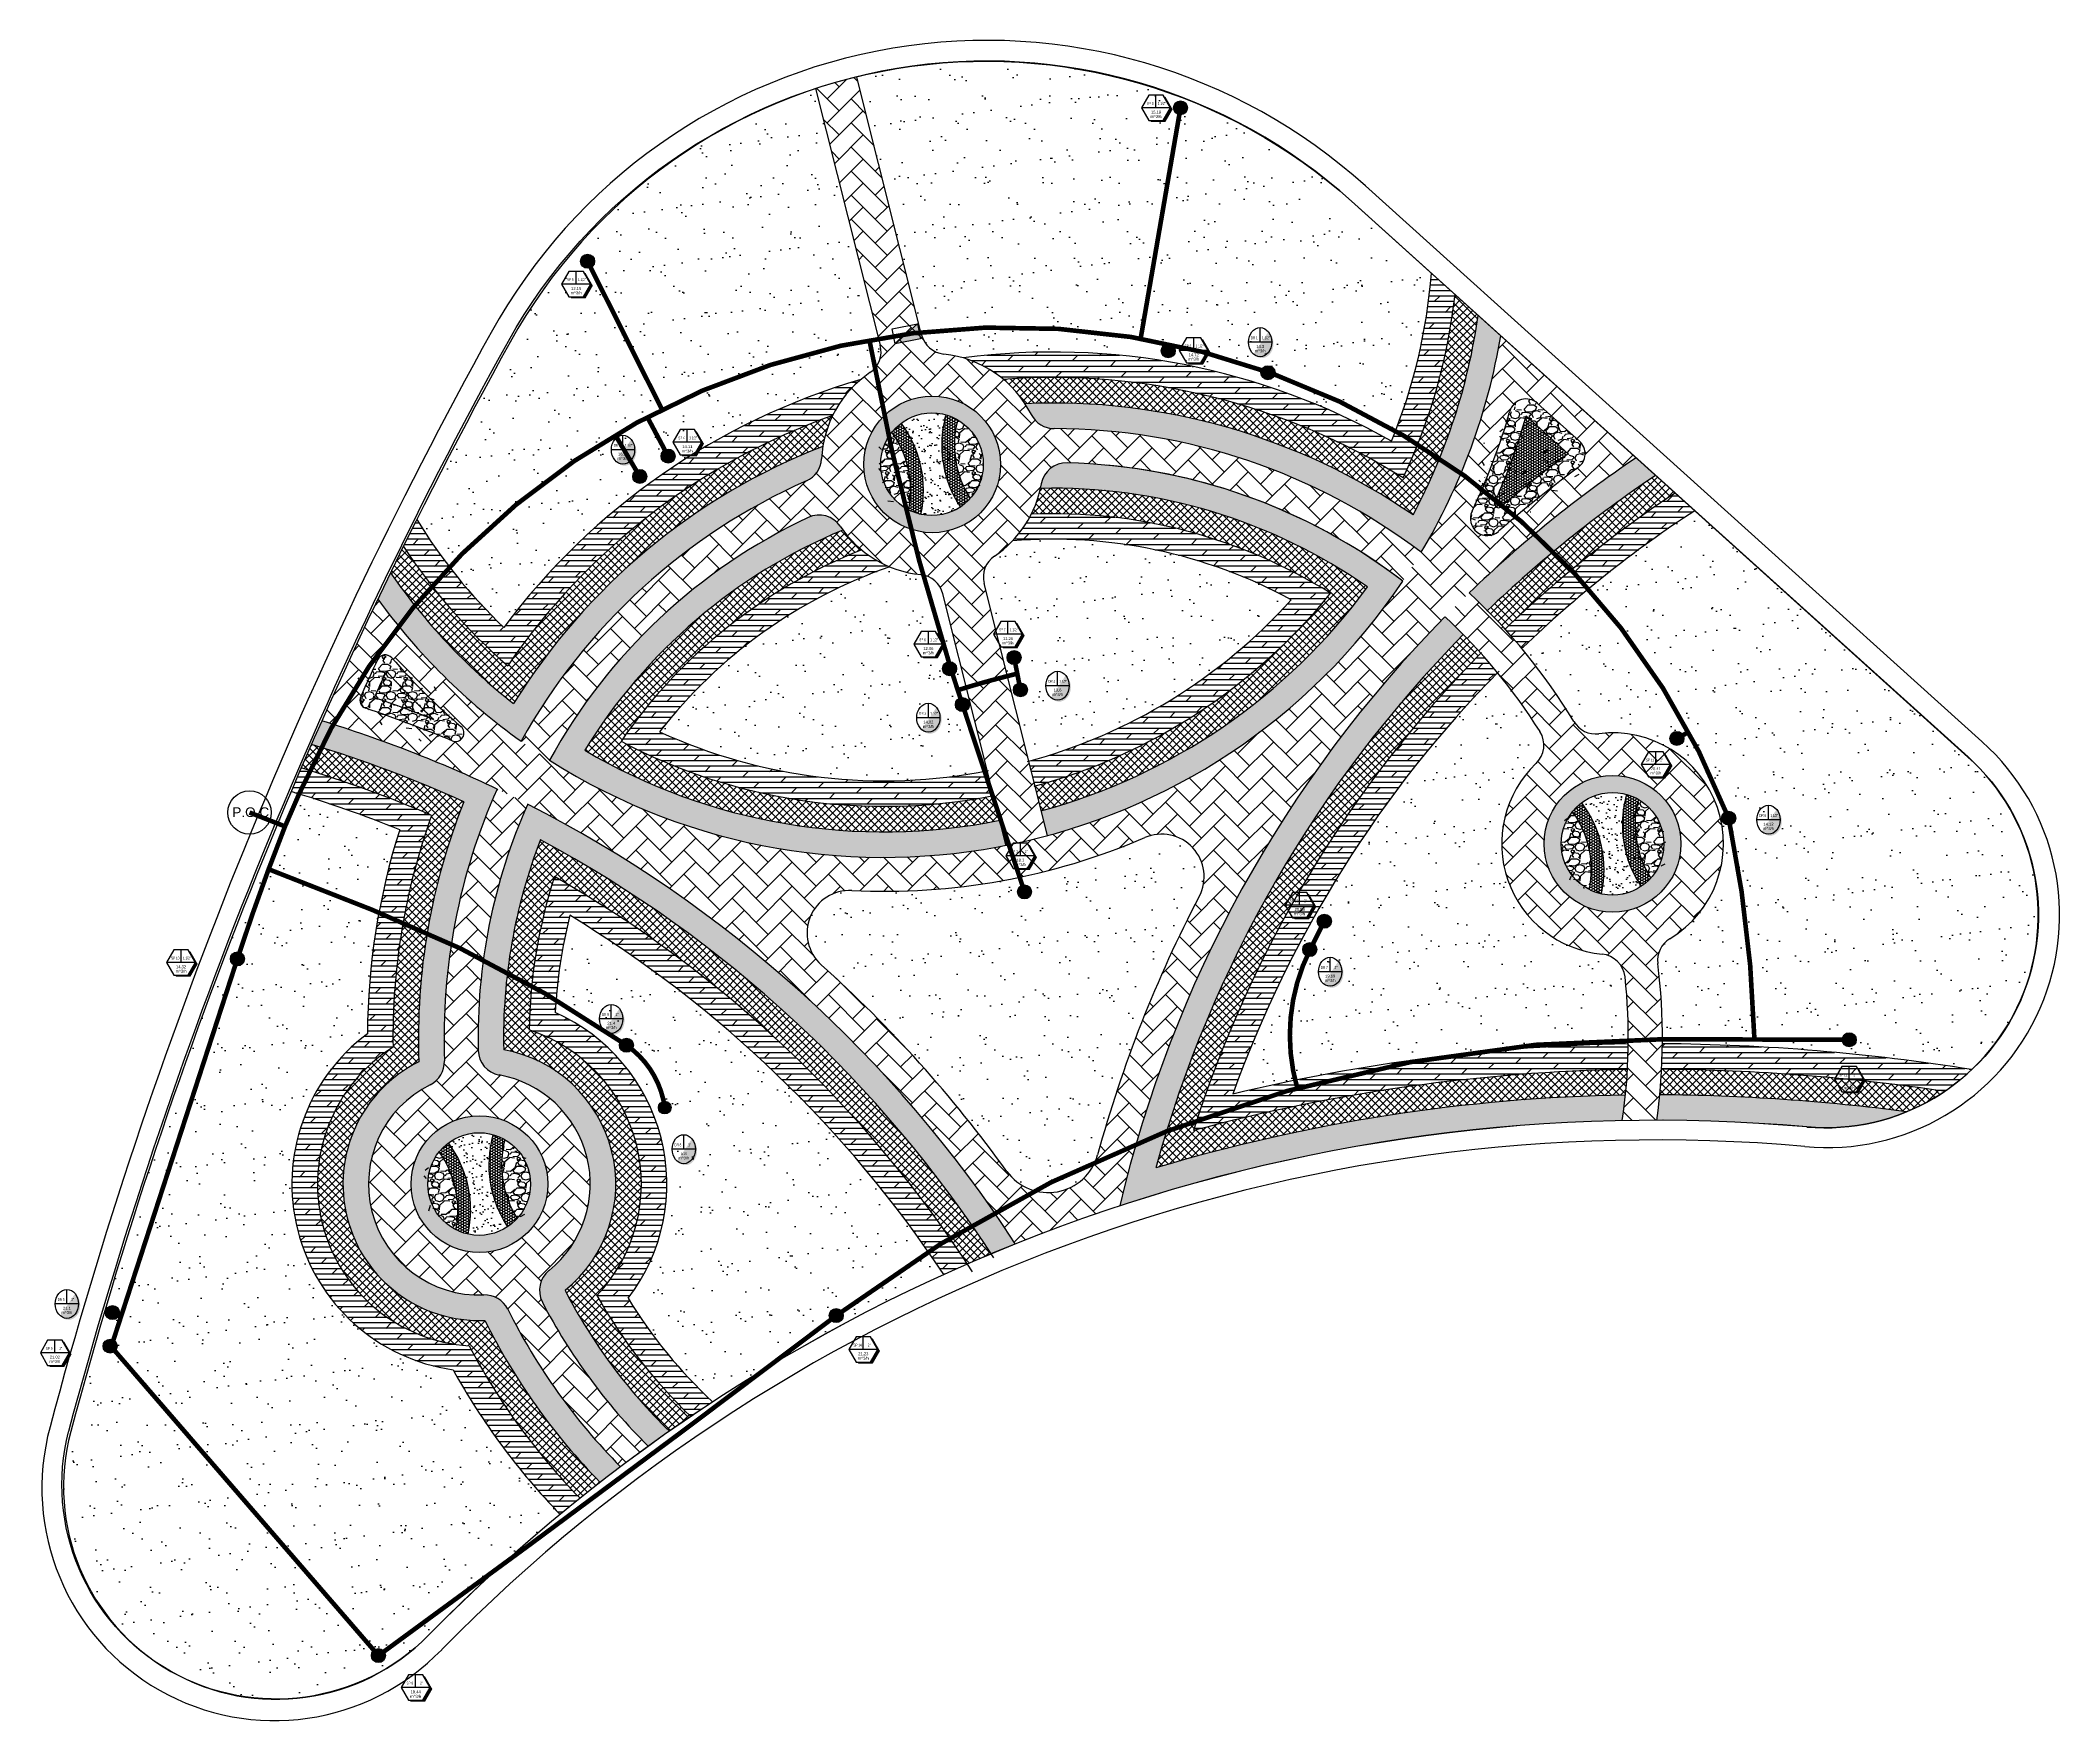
# Model space of a CAD drawing. Extents: x 671027 to 671570, y 802418 to 802669.
# Drawn here: x 671245.3 to 671482.5, y 802418 to 802615.4 of the extents above; entities that cross this region are included whole.
import ezdxf
from ezdxf.enums import TextEntityAlignment as Align

# ---------------------------------------------------------------- set-up
doc = ezdxf.new("R2010")
doc.units = 0
doc.linetypes.add('1', pattern=[0])
for name, color, linetype in [('Grass', 7, 'Continuous'), ('gravel', 7, 'Continuous'), ('L-IRR-CONT-CABLES', 171, 'Continuous'), ('L-IRR-CONT-CONTROLLER', 5, 'Continuous'), ('L-VALV-NOTN', 7, 'Continuous'), ('L-VALV-SYMB', 7, 'Continuous'), ('L-ZONE-ATTR-VALV', 7, 'Continuous'), ('P.O.C', 7, 'Continuous'), ('ROAD BORDER', 7, 'Continuous'), ('Roads boundry', 7, 'Continuous'), ('sand', 7, 'Continuous'), ('shrubs-Gc', 7, 'Continuous')]:
    doc.layers.add(name, color=color, linetype=linetype)
doc.layers.add('Hardscape', color=80, linetype='1', lineweight=15)
doc.layers.add('L-SYMB-TRIM', color=7, linetype='Continuous', true_color=0x000000)
doc.styles.get("Standard").update_dxf_attribs({"font": 'arial.ttf'})
doc.styles.add('ValveZoneLabelText', font='arial.ttf', dxfattribs={"height": 0.2})
doc.linetypes.add('PIPE 90', pattern='A,12.7,-5.08,["GAS",Standard,S=2.54,R=0,X=-2.54,Y=-1.27],-6.35', length=24.13)
pattern_1 = [(228.0127875, (1.8288, 2.54), (-20.320000001596, -22.859999998582), [0.34172144, -33.8304836396]), (184.969741, (1.6002, 2.286), (30.47999998794, 2.540000144698), [0.58640472, -58.0540488935]), (132.5104471, (1.016, 2.2352), (25.400000010727, -27.939999990246), [0.41348152, -40.934722794]), (267.273689, (0.0254, 1.6002), (2.54000000532, 50.799999999733), [0.53400452, -52.866437426]), (292.83365418, (0, 1.0668), (-12.700000001063, 30.479999999555), [0.5236337, -51.8398077453]), (357.273689, (0.2032, 0.5842), (-50.799999999733, 2.54000000532), [0.53400452, -52.866437426]), (37.69424047, (0.7366, 0.5588), (-33.019999998536, -25.4000000019004), [0.70619366, -69.913115314]), (72.25532837, (1.2954, 0.9906), (17.780000004779, 55.879999998479), [0.66671952, -66.005256602]), (121.42956562, (1.4986, 1.6256), (-20.320000002883, 33.019999998226), [0.535813, -53.045545699]), (175.2363583, (1.2192, 2.0828), (27.9399999996, -2.54000000439), [0.61171328, -29.97393695]), (222.3974378, (0.6096, 2.1336), (-30.4799999990247, -27.940000001064), [0.79107792, -78.316772512]), (138.81407483, (2.54, 1.5748), (-17.779999998934, 15.24000000124), [0.27000454, -26.7305658243]), (171.4692344, (2.3368, 1.7526), (33.02000000089, -5.079999994237), [0.51368198, -50.854638997]), (225, (1.8288, 1.8288), (-4e-16, -2.54), [0.35920934, -3.2328931084]), (203.19859051, (1.651, 2.1336), (12.70000000035, 5.07999999911), [0.19344132, -19.150622369]), (291.80140949, (1.4732, 2.0574), (-2.54000000053, 7.61999999982), [0.27356562, -13.40475299]), (30.96375653, (1.5748, 1.8034), (7.62000000019, 5.07999999972), [0.44431966, -14.366298153]), (161.56505118, (1.9558, 2.032), (5.08000000013, -2.53999999973), [0.32128714, -7.710898117]), (16.389540334, (0, 2.0574), (25.4, 7.62), [0.450088, -44.5588266725]), (70.34617594, (0.4318, 2.1844), (-10.16000000093, -27.93999999967), [0.37759894, -37.382215678]), (293.19859051, (1.9558, 2.54), (-5.07999999911, 12.70000000036), [0.3868801, -18.957183589]), (343.61045967, (2.1082, 2.1844), (-25.400000000532, 7.619999998223), [0.450088, -44.5588266725]), (339.44395478, (0, 0.4826), (-12.7, 5.08), [0.4340352, -21.267734313]), (294.7751406, (0.4064, 0.3302), (-12.700000015117, 27.939999993127), [0.36367212, -36.003593381]), (66.80140949, (1.9812, 0), (5.0799999992, 12.70000000032), [0.3868801, -18.957183589]), (17.35402464, (2.1336, 0.3556), (-33.019999999343, -10.160000002132), [0.42578274, -42.15237598]), (69.44395478, (0.7366, 0), (-5.08000000009, -12.699999999965), [0.2170176, -21.484751913]), (101.309932474, (1.8288, 0), (-2.54, 10.16), [0.1295146, -12.8219949645]), (165.96375653, (1.8034, 0.127), (7.62, -2.54), [0.5236337, -9.949054589]), (186.00900596, (1.2954, 0.254), (25.399999999865, 2.54000000133), [0.485267, -48.0413648633]), (303.69006753, (1.5748, 1.5748), (-2.54000000035, 5.0799999998), [0.36632388, -8.7917763597]), (353.15722659, (1.778, 1.27), (43.180000000266, -5.079999997739), [0.63955676, -63.316009065]), (60.9453959, (2.413, 1.1938), (-10.16000000028, -17.77999999984), [0.26150824, -25.889392318]), (90, (2.54, 1.4224), (-2.54, 2.54), [0.1524, -2.3876]), (120.25643716, (1.2446, 0.3302), (10.159999998757, -17.78000000071), [0.35286696, -34.933940773]), (48.0127875, (1.0668, 0.635), (20.320000001675, 22.85999999851), [0.68344288, -33.4887621996]), (0, (1.524, 1.143), (2.54, 2.54), [0.6604, -1.8796]), (325.3048465, (2.1844, 1.143), (25.400000009622, -17.779999986255), [0.40160956, -39.759316724]), (254.0546041, (2.5146, 0.9144), (-2.53999999982, -10.16000000004), [0.36982908, -18.121650039]), (207.64597536, (2.413, 0.5588), (-48.260000001773, -25.399999996631), [0.6021451, -59.612464423]), (175.42607874, (1.8796, 0.2794), (-33.019999999999, 2.539999999999), [0.63702946, -63.065846456])]
pattern_2 = [(0, (0, 0), (0.28575, 0.1649778387), [0.1905, -0.381]), (120, (0, 0), (-0.285749999376, 0.164977839781), [0.1905, -0.381]), (60, (0, 0), (6.24e-10, 0.329955678481), [-0.381, 0.1905])]
pattern_3 = [(228.0127875, (-50.7946, 77.47674), (-20.320000001596, -22.859999998582), [0.34172144, -33.8304836396]), (184.969741, (-51.0232, 77.22274), (30.47999998794, 2.540000144698), [0.58640472, -58.0540488935]), (132.5104471, (-51.6074, 77.17194), (25.400000010727, -27.939999990246), [0.41348152, -40.934722794]), (267.273689, (-52.598, 76.53694), (2.54000000532, 50.799999999733), [0.53400452, -52.866437426]), (292.83365418, (-52.6234, 76.00354), (-12.700000001063, 30.479999999555), [0.5236337, -51.8398077453]), (357.273689, (-52.4202, 75.52094), (-50.799999999733, 2.54000000532), [0.53400452, -52.866437426]), (37.69424047, (-51.886805, 75.49554), (-33.019999998536, -25.4000000019004), [0.70619366, -69.913115314]), (72.25532837, (-51.328005, 75.92734), (17.780000004779, 55.879999998479), [0.66671952, -66.005256602]), (121.42956562, (-51.1248, 76.56234), (-20.320000002883, 33.019999998226), [0.535813, -53.045545699]), (175.2363583, (-51.4042, 77.01954), (27.9399999996, -2.54000000439), [0.61171328, -29.97393695]), (222.3974378, (-52.013805, 77.07034), (-30.4799999990247, -27.940000001064), [0.79107792, -78.316772512]), (138.81407483, (-50.0834, 76.51154), (-17.779999998934, 15.24000000124), [0.27000454, -26.7305658243]), (171.4692344, (-50.2866, 76.68934), (33.02000000089, -5.079999994237), [0.51368198, -50.854638997]), (225, (-50.7946, 76.7655), (-4e-16, -2.54), [0.35920934, -3.2328931084]), (203.19859051, (-50.9724, 77.07034), (12.70000000035, 5.07999999911), [0.19344132, -19.150622369]), (291.80140949, (-51.1502, 76.99414), (-2.54000000053, 7.61999999982), [0.27356562, -13.40475299]), (30.96375653, (-51.0486, 76.74014), (7.62000000019, 5.07999999972), [0.44431966, -14.366298153]), (161.56505118, (-50.6676, 76.96874), (5.08000000013, -2.53999999973), [0.32128714, -7.710898117]), (16.389540334, (-52.6234, 76.99414), (25.4, 7.62), [0.450088, -44.5588266725]), (70.34617594, (-52.1916, 77.12114), (-10.16000000093, -27.93999999967), [0.37759894, -37.382215678]), (293.19859051, (-50.6676, 77.47674), (-5.07999999911, 12.70000000036), [0.3868801, -18.957183589]), (343.61045967, (-50.5152, 77.12114), (-25.400000000532, 7.619999998223), [0.450088, -44.5588266725]), (339.44395478, (-52.6234, 75.41934), (-12.7, 5.08), [0.4340352, -21.267734313]), (294.7751406, (-52.217, 75.26694), (-12.700000015117, 27.939999993127), [0.36367212, -36.003593381]), (66.80140949, (-50.6422, 74.93674), (5.0799999992, 12.70000000032), [0.3868801, -18.957183589]), (17.35402464, (-50.4898, 75.29234), (-33.019999999343, -10.160000002132), [0.42578274, -42.15237598]), (69.44395478, (-51.8868, 74.93674), (-5.08000000009, -12.699999999965), [0.2170176, -21.484751913]), (101.309932474, (-50.7946, 74.93674), (-2.54, 10.16), [0.1295146, -12.8219949645]), (165.96375653, (-50.82, 75.06374), (7.62, -2.54), [0.5236337, -9.949054589]), (186.00900596, (-51.328, 75.19074), (25.399999999865, 2.54000000133), [0.485267, -48.0413648633]), (303.69006753, (-51.0486, 76.51154), (-2.54000000035, 5.0799999998), [0.36632388, -8.7917763597]), (353.15722659, (-50.8454, 76.20674), (43.180000000266, -5.079999997739), [0.63955676, -63.316009065]), (60.9453959, (-50.2104, 76.13054), (-10.16000000028, -17.77999999984), [0.26150824, -25.889392318]), (90, (-50.0834, 76.3591), (-2.54, 2.54), [0.1524, -2.3876]), (120.25643716, (-51.3788, 75.26694), (10.159999998757, -17.78000000071), [0.35286696, -34.933940773]), (48.0127875, (-51.5566, 75.57174), (20.320000001675, 22.85999999851), [0.68344288, -33.4887621996]), (0, (-51.0994, 76.0797), (2.54, 2.54), [0.6604, -1.8796]), (325.3048465, (-50.439, 76.07974), (25.400000009622, -17.779999986255), [0.40160956, -39.759316724]), (254.0546041, (-50.1088, 75.85114), (-2.53999999982, -10.16000000004), [0.36982908, -18.121650039]), (207.64597536, (-50.2104, 75.49554), (-48.260000001773, -25.399999996631), [0.6021451, -59.612464423]), (175.42607874, (-50.7438, 75.21614), (-33.019999999999, 2.539999999999), [0.63702946, -63.065846456])]
pattern_4 = [(228.0127875, (27.82352, 139.14712), (-20.320000001596, -22.859999998582), [0.34172144, -33.8304836396]), (184.969741, (27.59492, 138.89312), (30.47999998794, 2.540000144698), [0.58640472, -58.0540488935]), (132.5104471, (27.01072, 138.84232), (25.400000010727, -27.939999990246), [0.41348152, -40.934722794]), (267.273689, (26.02012, 138.20732), (2.54000000532, 50.799999999733), [0.53400452, -52.866437426]), (292.83365418, (25.99472, 137.67392), (-12.700000001063, 30.479999999555), [0.5236337, -51.8398077453]), (357.273689, (26.19792, 137.19132), (-50.799999999733, 2.54000000532), [0.53400452, -52.866437426]), (37.69424047, (26.73132, 137.16592), (-33.019999998536, -25.4000000019004), [0.70619366, -69.913115314]), (72.25532837, (27.29012, 137.59772), (17.780000004779, 55.879999998479), [0.66671952, -66.005256602]), (121.42956562, (27.49332, 138.23272), (-20.320000002883, 33.019999998226), [0.535813, -53.045545699]), (175.2363583, (27.21392, 138.68992), (27.9399999996, -2.54000000439), [0.61171328, -29.97393695]), (222.3974378, (26.60432, 138.740724), (-30.4799999990247, -27.940000001064), [0.79107792, -78.316772512]), (138.81407483, (28.53472, 138.18192), (-17.779999998934, 15.24000000124), [0.27000454, -26.7305658243]), (171.4692344, (28.33152, 138.35972), (33.02000000089, -5.079999994237), [0.51368198, -50.854638997]), (225, (27.8235, 138.436), (-4e-16, -2.54), [0.35920934, -3.2328931084]), (203.19859051, (27.64572, 138.74072), (12.70000000035, 5.07999999911), [0.19344132, -19.150622369]), (291.80140949, (27.4679, 138.66452), (-2.54000000053, 7.61999999982), [0.27356562, -13.40475299]), (30.96375653, (27.5695, 138.41052), (7.62000000019, 5.07999999972), [0.44431966, -14.366298153]), (161.56505118, (27.9505, 138.6391), (5.08000000013, -2.53999999973), [0.32128714, -7.710898117]), (16.389540334, (25.99472, 138.66452), (25.4, 7.62), [0.450088, -44.5588266725]), (70.34617594, (26.42652, 138.79152), (-10.16000000093, -27.93999999967), [0.37759894, -37.382215678]), (293.19859051, (27.95052, 139.14712), (-5.07999999911, 12.70000000036), [0.3868801, -18.957183589]), (343.61045967, (28.10292, 138.79152), (-25.400000000532, 7.619999998223), [0.450088, -44.5588266725]), (339.44395478, (25.99472, 137.08972), (-12.7, 5.08), [0.4340352, -21.267734313]), (294.7751406, (26.40112, 136.93732), (-12.700000015117, 27.939999993127), [0.36367212, -36.003593381]), (66.80140949, (27.97592, 136.60712), (5.0799999992, 12.70000000032), [0.3868801, -18.957183589]), (17.35402464, (28.12832, 136.96272), (-33.019999999343, -10.160000002132), [0.42578274, -42.15237598]), (69.44395478, (26.73132, 136.60712), (-5.08000000009, -12.699999999965), [0.2170176, -21.484751913]), (101.309932474, (27.8235, 136.6071), (-2.54, 10.16), [0.1295146, -12.8219949645]), (165.96375653, (27.7981, 136.7341), (7.62, -2.54), [0.5236337, -9.949054589]), (186.00900596, (27.29012, 136.86112), (25.399999999865, 2.54000000133), [0.485267, -48.0413648633]), (303.69006753, (27.5695, 138.1819), (-2.54000000035, 5.0799999998), [0.36632388, -8.7917763597]), (353.15722659, (27.77272, 137.87712), (43.180000000266, -5.079999997739), [0.63955676, -63.316009065]), (60.9453959, (28.40772, 137.80092), (-10.16000000028, -17.77999999984), [0.26150824, -25.889392318]), (90, (28.5347, 138.0295), (-2.54, 2.54), [0.1524, -2.3876]), (120.25643716, (27.23932, 136.93732), (10.159999998757, -17.78000000071), [0.35286696, -34.933940773]), (48.0127875, (27.06152, 137.24212), (20.320000001675, 22.85999999851), [0.68344288, -33.4887621996]), (0, (27.5187, 137.75), (2.54, 2.54), [0.6604, -1.8796]), (325.3048465, (28.17912, 137.75012), (25.400000009622, -17.779999986255), [0.40160956, -39.759316724]), (254.0546041, (28.50932, 137.52152), (-2.53999999982, -10.16000000004), [0.36982908, -18.121650039]), (207.64597536, (28.40772, 137.16592), (-48.260000001773, -25.399999996631), [0.6021451, -59.612464423]), (175.42607874, (27.87432, 136.88652), (-33.019999999999, 2.539999999999), [0.63702946, -63.065846456])]
pattern_5 = [(45, (-675480.1106, -802687.9176), (2e-16, 2.8284271247), [6, -2]), (135, (-675478.6964, -802686.5034), (2e-16, 2.8284271247), [6, -2])]

# ---------------------------------------------------------------- blocks, each defined once
blk = doc.blocks.new('valvesym-1')
at = {"linetype": 'Continuous', "lineweight": 0}
for points in [[(-0.01, 0), (-0.75, 0), (-0.75, 0.01), (-0.74, 0.12), (-0.71, 0.23), (-0.67, 0.34), (-0.61, 0.44), (-0.53, 0.53), (-0.44, 0.61), (-0.34, 0.67), (-0.23, 0.71), (-0.12, 0.74), (-0.01, 0.75), (0, 0.75), (0, 0.01)], [(0.75, 0), (0.01, 0), (0, -0.01), (0, -0.75), (0.01, -0.75), (0.12, -0.74), (0.23, -0.71), (0.34, -0.67), (0.44, -0.61), (0.53, -0.53), (0.61, -0.44), (0.67, -0.34), (0.71, -0.23), (0.74, -0.12), (0.75, -0.01)]]:
    blk.add_hatch(color=0, dxfattribs=at).paths.add_polyline_path(points, flags=0)
at = {"layer": 'L-SYMB-TRIM', "linetype": 'Continuous', "lineweight": 0}
h = blk.add_hatch(color=256, dxfattribs=at)
edge = h.paths.add_edge_path()
edge.add_arc((0, 0), 0.75, 0, 360)
at = {"color": 0, "linetype": 'Continuous', "ltscale": 0.102234, "flags": 128}
for points in [[(0.75, 0), (-0.75, 0)], [(0, 0.75), (0, -0.75)]]:
    blk.add_lwpolyline(points, dxfattribs=at)
at = {"color": 0, "linetype": 'Continuous', "ltscale": 0.102234}
blk.add_circle((0, 0), 0.75, dxfattribs=at)
blk = doc.blocks.new('ControlValve-1')
at = {"layer": 'L-VALV-SYMB', "color": 0, "xscale": 1.000000032, "yscale": 1.000000032}
blk.add_blockref('valvesym-1', (0, 0), dxfattribs=at)
at = {"layer": 'L-ZONE-ATTR-VALV', "style": 'ValveZoneLabelText'}
blk.add_attdef('WaterSource/ZoneId', (0, 0), '', height=0.2, dxfattribs=at)
blk = doc.blocks.new('V-D-2')
at = {"layer": 'L-VALV-SYMB', "color": 12, "rotation": 63.40581976892219}
blk.add_blockref('ControlValve-1', (0, 0), dxfattribs=at)
blk = doc.blocks.new('vnotation-4')
h = blk.add_hatch(color=256)
edge = h.paths.add_edge_path()
edge.add_ellipse((0, 0), major_axis=(0, 0.5), ratio=0.8, start_angle=151.23939, end_angle=321.13783)
edge.add_ellipse((0.059, -0.049), major_axis=(0, 0.5), ratio=0.8, start_angle=141.13783, end_angle=331.23939, ccw=False)
for p, q in [((0.4, 0), (-0.4, 0)), ((0, 0), (0, 0.5))]:
    blk.add_line(p, q)
blk.add_ellipse((0, 0), major_axis=(0, 0.5), ratio=0.8, start_param=-3.141592653589793, end_param=3.141592653589793)
for tag, p in [('AA', (-0.2, 0.15)), ('2', (0.2, 0.15)), ('GPM', (0, -0.3)), ('20', (0, -0.15))]:
    blk.add_attdef(tag, text='', height=0.1).set_placement(p, align=Align.MIDDLE_CENTER)
at = {"flags": 1}
blk.add_attdef('WATERSOURCE/ZONEID', text='', height=0.005, dxfattribs=at).set_placement((0, 0), align=Align.MIDDLE_CENTER)
blk = doc.blocks.new('V-D-1')
at = {"layer": 'L-VALV-SYMB', "color": 104, "rotation": 62.62040453323404}
blk.add_blockref('ControlValve-1', (0, 0), dxfattribs=at)
blk = doc.blocks.new('V-D-1.5')
at = {"layer": 'L-VALV-SYMB', "color": 130, "rotation": 48.58537856362994}
blk.add_blockref('ControlValve-1', (0, 0), dxfattribs=at)
blk = doc.blocks.new('V_S_2')
at = {"layer": 'L-VALV-SYMB', "color": 12, "rotation": 63.40581976892219}
blk.add_blockref('ControlValve-1', (0, 0), dxfattribs=at)
blk = doc.blocks.new('V_S_1.5')
at = {"layer": 'L-VALV-SYMB', "color": 130, "rotation": 48.58537856362994}
blk.add_blockref('ControlValve-1', (0, 0), dxfattribs=at)
blk = doc.blocks.new('vnotation-6')
blk.add_hatch(color=256).paths.add_polyline_path([(0.281, 0.379), (0.5, 0), (0.25, -0.433), (-0.206, -0.433), (-0.175, -0.487), (0.325, -0.487), (0.575, -0.054), (0.325, 0.379)])
for p, q in [((0.5, 0), (-0.5, 0)), ((0, 0), (0, 0.433))]:
    blk.add_line(p, q)
blk.add_lwpolyline([(0.5, 0), (0.25, 0.433), (-0.25, 0.433), (-0.5, 0), (-0.25, -0.433), (0.25, -0.433)], close=True)
for tag, p in [('AA', (-0.2, 0.2)), ('2', (0.2, 0.2)), ('GPM', (0, -0.3)), ('20', (0, -0.15))]:
    blk.add_attdef(tag, text='', height=0.1).set_placement(p, align=Align.MIDDLE_CENTER)
at = {"flags": 1}
blk.add_attdef('WATERSOURCE/ZONEID', text='', height=0.005, dxfattribs=at).set_placement((0, 0), align=Align.MIDDLE_CENTER)
blk = doc.blocks.new('P.O.C')
at = {"layer": 'P.O.C', "color": 2, "true_color": 0xf1eb1f}
blk.add_circle((0, 0), 2.56, dxfattribs=at)
at = {"layer": 'P.O.C', "color": 2, "true_color": 0xf1eb1f, "insert": (-2.02, 0.61), "char_height": 1.138, "attachment_point": 1}
blk.add_mtext_dynamic_manual_height_columns('P.O.C', width=2.3759, gutter_width=5.69, heights=[0], dxfattribs=at)
blk = doc.blocks.new('CONTROLLER')
at = {"layer": 'L-IRR-CONT-CONTROLLER'}
blk.add_hatch(color=256, dxfattribs=at).paths.add_polyline_path([(0.66, 0.79), (-0.66, 0), (0.66, 0)])
blk.add_lwpolyline([(-0.66, 0.79), (0.66, 0.79), (0.66, 0), (-0.66, 0)], close=True, dxfattribs=at)
blk.add_lwpolyline([(0.66, 0.79), (-0.66, 0)], dxfattribs=at)

msp = doc.modelspace()

# ---------------------------------------------------------------- hatches: boundary and pattern name
at = {"layer": 'Grass', "linetype": 'ByBlock'}
h = msp.add_hatch(dxfattribs=at)
h.set_pattern_fill('AR-SAND', color=94, scale=0.1)
h.paths.add_polyline_path([(671399.35, 802596.46), (671408.69, 802588.04, -0.079175), (671404, 802568.3, 0.163178), (671353.71, 802578.09, 0.045419), (671351.39, 802578.54, -0.314592), (671348.8, 802580.8), (671341.18, 802611.12, -0.24885)])
h = msp.add_hatch(dxfattribs=at)
h.set_pattern_fill('AR-SAND', color=94, scale=0.1)
h.paths.add_polyline_path([(671299.69, 802546.41, -0.063369), (671289.47, 802559.09, -0.010385), (671300.45, 802579.95, -0.188764), (671336.37, 802609.73), (671343.95, 802579.58, -0.314972), (671342.73, 802576.36, 0.02609), (671341.64, 802575.54, 0.162657)])
h = msp.add_hatch(dxfattribs=at)
h.set_pattern_fill('AR-SAND', color=94, scale=0.1)
h.paths.add_polyline_path([(671471.78, 802531.17, -0.437384), (671472.19, 802494.46, 0.037692), (671435.83, 802497.5, 0.032968), (671435.3, 802506.91, -0.295554), (671436.73, 802509.85, 0.809739), (671428.38, 802533.93, -0.295554), (671425.44, 802535.35, 0.036881), (671419.32, 802543.93, -0.047279), (671439.65, 802560.13)])
h = msp.add_hatch(dxfattribs=at)
h.set_pattern_fill('AR-SAND', color=94, scale=0.1)
h.paths.add_polyline_path([(671361.4, 802530.69), (671356.14, 802551.59, -0.314972), (671357.37, 802554.81, 0.052962), (671359.47, 802556.58, -0.14597), (671392.24, 802549.67, -0.143251)])
h = msp.add_hatch(dxfattribs=at)
h.set_pattern_fill('AR-SAND', color=94, scale=0.1)
h.paths.add_polyline_path([(671356.52, 802529.58, -0.157382), (671318.01, 802534.15, -0.145081), (671345.06, 802553.55, 0.07232), (671348.7, 802552.63, -0.314592), (671351.29, 802550.37)])
h = msp.add_hatch(dxfattribs=at)
h.set_pattern_fill('AR-SAND', color=94, scale=0.1)
h.paths.add_polyline_path([(671428.76, 802508.03, -0.356419), (671431.45, 802505.36, -0.029214), (671431.83, 802497.48, 0.055665), (671385.37, 802491.58, -0.107351), (671416.47, 802541.11, -0.031592), (671421.46, 802534.19, -0.356419), (671420.99, 802530.42, 0.642268)])
h = msp.add_hatch(dxfattribs=at)
h.set_pattern_fill('AR-SAND', color=94, scale=0.1)
h.paths.add_polyline_path([(671293.75, 802459.2, 0.065893), (671306.33, 802442.2, 0.026072), (671290.82, 802427.96, -0.771013), (671248.82, 802451.93, -0.035081), (671274.71, 802527.13, -0.024176), (671287.48, 802522.65, 0.07574), (671283.68, 802498.68, 0.669872)])
h = msp.add_hatch(dxfattribs=at)
h.set_pattern_fill('AR-SAND', color=94, scale=0.1)
h.paths.add_polyline_path([(671381.43, 802514.81, 0.706633), (671375.03, 802521.73, -0.114395), (671340.59, 802515.5, 0.705998), (671337, 802506.79, -0.053515), (671358.83, 802482.51, 0.630416), (671369.48, 802484.44, -0.054281)])
h = msp.add_hatch(dxfattribs=at)
h.set_pattern_fill('AR-SAND', color=94, scale=0.1)
h.paths.add_polyline_path([(671351.41, 802470.39, 0.038439), (671324.25, 802455.42, -0.067375), (671314.31, 802467.6, 0.485751), (671305.75, 802501.15, -0.049505), (671307.48, 802512.6, -0.110134)])
at = {"layer": 'gravel', "linetype": 'ByBlock'}
h = msp.add_hatch(dxfattribs=at)
h.set_pattern_fill('GRAVEL', color=250, scale=0.1)
h.set_pattern_definition(pattern_1)
edge = h.paths.add_edge_path()
edge.add_arc((671344.39, 802592.9), 76.49, -25.4163, -15.9984, ccw=False)
edge.add_arc((671415.28, 802559.21), 2, 154.5837, 311.0415)
edge.add_arc((671514.93, 802444.75), 149.77, 126.4491, 131.0415, ccw=False)
edge.add_arc((671424.76, 802566.82), 2, -53.5509, 47.9639)
edge.add_line((671426.1, 802568.31), (671421.17, 802572.75))
edge.add_arc((671419.83, 802571.27), 2, 47.9639, 164.0016)
edge = h.paths.add_edge_path(flags=16)
edge.add_arc((671344.39, 802592.9), 78.49, -23.8265, -15.9984, ccw=False)
edge.add_arc((671416.6, 802560.96), 0.475, 151.2367, 299.2786)
edge.add_arc((671514.93, 802444.75), 151.77, 126.4491, 130.267, ccw=False)
edge.add_line((671424.76, 802566.82), (671419.83, 802571.27))
h = msp.add_hatch(dxfattribs=at)
h.set_pattern_fill('GRAVEL', color=250, scale=0.1)
h.set_pattern_definition(pattern_3)
h.paths.add_polyline_path([(671353.04, 802570.81, -0.476364), (671354.5, 802561.56, -0.208703)])
h = msp.add_hatch(dxfattribs=at)
h.set_pattern_fill('GRAVEL', color=250, scale=0.1)
h.set_pattern_definition(pattern_3)
h.paths.add_polyline_path([(671347.29, 802560.21, -0.476364), (671345.32, 802569.37, -0.208703)])
h = msp.add_hatch(dxfattribs=at)
h.set_pattern_fill('GRAVEL', color=250, scale=0.1)
h.set_pattern_definition(pattern_1)
edge = h.paths.add_edge_path(flags=16)
edge.add_arc((671344.39, 802592.9), 77.99, 221.428, 227.2986, ccw=False)
edge.add_arc((671797.04, 802305.25), 563, 155.2117, 155.5607)
edge.add_arc((671234.79, 802392.97), 153.47, 68.3168, 71.1083, ccw=False)
edge = h.paths.add_edge_path()
edge.add_arc((671234.79, 802392.97), 151.97, 67.2227, 71.3146, ccw=False)
edge.add_arc((671294.02, 802534.02), 1, 247.2227, 409.4552)
edge.add_arc((671344.39, 802592.9), 76.49, 220.8602, 229.4552, ccw=False)
edge.add_arc((671285.78, 802542.2), 1, 40.8602, 155.1333)
edge.add_arc((671797.04, 802305.25), 564.5, 155.1333, 155.6168)
edge.add_arc((671283.8, 802537.88), 1, 155.6168, 251.3146)
h = msp.add_hatch(dxfattribs=at)
h.set_pattern_fill('GRAVEL', color=250, scale=0.1)
h.set_pattern_definition(pattern_1)
h.paths.add_polyline_path([(671433.01, 802526.22, -0.476364), (671434.48, 802516.97, -0.208703)])
h = msp.add_hatch(dxfattribs=at)
h.set_pattern_fill('GRAVEL', color=250, scale=0.1)
h.set_pattern_definition(pattern_1)
h.paths.add_polyline_path([(671427.27, 802515.62, -0.476364), (671425.29, 802524.78, -0.208703)])
h = msp.add_hatch(dxfattribs=at)
h.set_pattern_fill('GRAVEL', color=250, scale=0.1)
h.set_pattern_definition(pattern_4)
h.paths.add_polyline_path([(671299.83, 802486.23, -0.476364), (671301.29, 802476.98, -0.208703)])
h = msp.add_hatch(dxfattribs=at)
h.set_pattern_fill('GRAVEL', color=250, scale=0.1)
h.set_pattern_definition(pattern_4)
h.paths.add_polyline_path([(671294.08, 802475.64, -0.476364), (671292.11, 802484.79, -0.208703)])
at = {"layer": 'Hardscape'}
h = msp.add_hatch(dxfattribs=at)
h.set_pattern_fill('AR-HBONE', color=251, scale=0.5)
h.set_pattern_definition(pattern_5)
h.paths.add_polyline_path([(671420.99, 802530.42, 0.356419), (671421.46, 802534.19, 0.06502), (671410.3, 802547.67, -0.006819), (671413.15, 802550.48, -0.068428), (671425.44, 802535.35, 0.295554), (671428.38, 802533.93, -0.809739), (671436.73, 802509.85, 0.295554), (671435.3, 802506.91, -0.06457), (671435.17, 802488.51, 0.005006), (671431.13, 802488.47, 0.062759), (671431.45, 802505.36, 0.356419), (671428.76, 802508.03, -0.642268)])
h.paths.add_polyline_path([(671430.82, 802513.01, 1), (671429.16, 802528.99, 1)], flags=16)
h.paths.add_polyline_path([(671365.9, 802565.76, 0.37013), (671362.87, 802563.29, -0.201969), (671357.37, 802554.81, 0.314972), (671356.14, 802551.59), (671357.44, 802546.43), (671363.59, 802521.96, -0.017017), (671358.72, 802520.82), (671351.29, 802550.37, 0.314972), (671348.69, 802552.63, -0.222057), (671339.24, 802558.31, 0.370131), (671335.48, 802559.34, 0.158108), (671305.07, 802530.81, -0.013661), (671301.74, 802533.05, -0.162678), (671335.25, 802563.64, 0.283162), (671337.03, 802566.23, -0.235223), (671342.72, 802576.36, 0.315352), (671343.95, 802579.58), (671336.38, 802609.71, -0.01955), (671341.18, 802611.09), (671348.8, 802580.8, 0.314972), (671351.4, 802578.54, -0.25569), (671361.69, 802571.43, 0.283162), (671364.37, 802569.78, -0.163199), (671407.49, 802555.25, -0.013661), (671405.34, 802551.85, 0.158628)])
h.paths.add_polyline_path([(671349.22, 802573.57, 1), (671350.88, 802557.6, 1)], flags=16)
h = msp.add_hatch(dxfattribs=at)
h.set_pattern_fill('AR-HBONE', color=251, scale=0.5)
h.set_pattern_definition([(45, (-673847.9582, -801760.7936), (0, 2.8284271247), [6, -2]), (135, (-673846.544, -801759.3794), (2e-16, 2.8284271247), [6, -2])])
h.paths.add_polyline_path([(671278.32, 802535.44, -0.006934), (671284.91, 802549.74, 0.66463), (671416.84, 802580.64), (671417.1, 802580.41), (671432.73, 802566.33, 0.188342), (671372.08, 802478.45, 0.016164), (671359.82, 802473.98, 0.176635)])
h.paths.add_polyline_path([(671337, 802506.79, -0.053515), (671358.83, 802482.51, 0.630416), (671369.48, 802484.44, -0.054281), (671381.43, 802514.81, 0.706633), (671375.03, 802521.73, -0.114395), (671340.59, 802515.5, 0.705998)], flags=16)
h.paths.add_polyline_path([(671294.67, 802534.78, -0.03752), (671286.54, 802542.86, 0.5445), (671284.88, 802542.63, 0.00211), (671282.89, 802538.3, 0.44365), (671283.48, 802536.94, -0.017856), (671293.63, 802533.09, 0.855837)], flags=16)
h.paths.add_polyline_path([(671416.59, 802557.7, -0.020041), (671425.95, 802565.21, 0.474379), (671426.1, 802568.31), (671421.17, 802572.75, 0.554524), (671417.91, 802571.82, -0.041116), (671413.47, 802560.07, 0.813097)], flags=16)
h = msp.add_hatch(dxfattribs=at)
h.set_pattern_fill('AR-HBONE', color=251, scale=0.5)
h.set_pattern_definition(pattern_5)
h.paths.add_polyline_path([(671291.06, 802492.69, 0.295554), (671292.73, 802495.49, -0.115157), (671298.92, 802527.44, -0.006718), (671302.51, 802525.66, 0.110571), (671296.7, 802496.72, 0.356419), (671299.16, 802493.83, -0.642268), (671305.02, 802470.87, 0.356419), (671304.24, 802467.15, 0.07826), (671316.68, 802450.21, 0.005006), (671313.43, 802447.81, -0.080075), (671300.17, 802466.33, 0.295554), (671297.36, 802467.99, -0.809739)])
h.paths.add_polyline_path([(671297.67, 802473.02, 1), (671296.01, 802489, 1)], flags=16)
at = {"layer": 'sand', "linetype": 'ByBlock'}
h = msp.add_hatch(dxfattribs=at)
h.set_pattern_fill('AR-SAND', color=1, scale=0.03)
h.set_pattern_definition([(37.5, (-52.6234, 74.9367), (-0.0480009389, 1.468239712), [0, -1.15824, 0, -1.2954, 0, -1.23825]), (7.5, (-52.6234, 74.9367), (1.3485698494, 2.1504753017), [0, -0.62484, 0, -1.04394, 0, -0.40005]), (327.5, (-53.5607, 74.9367), (2.3729771107, 0.004311554), [0, -0.381, 0, -1.3716, 0, -1.7907]), (317.5, (-53.5607, 74.9367), (2.2906693574, 0.6687879698), [0, -0.1905, 0, -0.89916, 0, -1.0287])])
h.paths.add_polyline_path([(671353.35, 802560.57, -0.121307), (671350.64, 802559.59, -0.080492), (671348.71, 802559.7, 0.21732), (671346.4, 802570.42, -0.135442), (671349.39, 802571.59, -0.094505), (671351.64, 802571.4, 0.21732)])
h = msp.add_hatch(dxfattribs=at)
h.set_pattern_fill('AR-SAND', color=1, scale=0.03)
h.paths.add_polyline_path([(671433.33, 802515.98, -0.121307), (671430.62, 802515, -0.080492), (671428.69, 802515.11, 0.21732), (671426.38, 802525.83, -0.135442), (671429.37, 802527, -0.094505), (671431.62, 802526.81, 0.21732)])
h = msp.add_hatch(dxfattribs=at)
h.set_pattern_fill('AR-SAND', color=1, scale=0.03)
h.set_pattern_definition([(37.5, (25.9947, 136.6071), (-0.0480009389, 1.468239712), [0, -1.15824, 0, -1.2954, 0, -1.23825]), (7.5, (25.9947, 136.6071), (1.3485698494, 2.1504753017), [0, -0.62484, 0, -1.04394, 0, -0.40005]), (327.5, (25.0575, 136.6071), (2.3729771107, 0.004311554), [0, -0.381, 0, -1.3716, 0, -1.7907]), (317.5, (25.0575, 136.6071), (2.2906693574, 0.6687879698), [0, -0.1905, 0, -0.89916, 0, -1.0287])])
h.paths.add_polyline_path([(671300.14, 802475.99, -0.121307), (671297.43, 802475.02, -0.080492), (671295.51, 802475.13, 0.21732), (671293.2, 802485.84, -0.135442), (671296.18, 802487.01, -0.094505), (671298.43, 802486.82, 0.21732)])
at = {"layer": 'shrubs-Gc', "linetype": 'ByBlock'}
h = msp.add_hatch(dxfattribs=at)
h.set_pattern_fill('DOLMIT', color=240, scale=0.1)
h.paths.add_polyline_path([(671405.37, 802563.99, 0.159783), (671358.43, 802575.56, 0.103741), (671353.71, 802578.09, -0.163178), (671404, 802568.3, 0.079175), (671408.69, 802588.04), (671411.47, 802585.54, -0.083537)])
at = {"layer": 'shrubs-Gc'}
h = msp.add_hatch(dxfattribs=at)
h.set_pattern_fill('ANSI37', color=74, scale=0.2)
h.paths.add_polyline_path([(671406.53, 802559.64, 0.163176), (671360.96, 802572.71, 0.073569), (671358.43, 802575.56, -0.159783), (671405.37, 802563.99, 0.083537), (671411.47, 802585.54), (671414.19, 802583.09, -0.088167)])
h = msp.add_hatch(dxfattribs=at)
h.set_pattern_fill('AR-SAND', color=219, scale=0.01125)
h.paths.add_polyline_path([(671406.53, 802559.64, 0.088167), (671414.19, 802583.09), (671416.85, 802580.69, -0.093017), (671407.49, 802555.25, 0.163199), (671364.37, 802569.78, -0.283162), (671361.69, 802571.43, 0.028217), (671360.96, 802572.71, -0.163176)])
at = {"layer": 'shrubs-Gc', "linetype": 'ByBlock'}
h = msp.add_hatch(dxfattribs=at)
h.set_pattern_fill('DOLMIT', color=240, scale=0.1)
h.paths.add_polyline_path([(671341.64, 802575.54, 0.103741), (671338.35, 802571.33, 0.159262), (671300.17, 802541.92, -0.069332), (671287.92, 802555.95, -0.001545), (671289.47, 802559.09, 0.063369), (671299.69, 802546.41, -0.162657)])
at = {"layer": 'shrubs-Gc'}
h = msp.add_hatch(dxfattribs=at)
h.set_pattern_fill('AR-SAND', color=219, scale=0.01125)
h.set_pattern_definition([(37.5, (-52.6234, 74.93674), (-0.01800035208, 0.550589892), [0, -0.43434, 0, -0.485775, 0, -0.46434375]), (7.5, (-52.6234, 74.93674), (0.50571369353, 0.80642823814), [0, -0.234315, 0, -0.3914775, 0, -0.15001875]), (327.5, (-52.9749, 74.93674), (0.88986641652, 0.00161683276), [0, -0.142875, 0, -0.51435, 0, -0.6715125]), (317.5, (-52.9749, 74.93674), (0.85900100903, 0.25079548866), [0, -0.0714375, 0, -0.337185, 0, -0.3857625])])
edge = h.paths.add_edge_path(flags=17)
edge.add_arc((671350.02, 802565.59), 6.03, -84.0633, 275.9367, ccw=False)
edge = h.paths.add_edge_path()
edge.add_arc((671350.02, 802565.59), 8.03, -84.0633, 275.9367, ccw=False)
h = msp.add_hatch(dxfattribs=at)
h.set_pattern_fill('ANSI37', color=74, scale=0.2)
h.paths.add_polyline_path([(671300.17, 802541.92, -0.159262), (671338.35, 802571.33, 0.073569), (671337.19, 802567.69, 0.162655), (671300.85, 802537.46, -0.075258), (671286.39, 802552.83, -0.001527), (671287.92, 802555.95, 0.069332)])
h = msp.add_hatch(dxfattribs=at)
h.set_pattern_fill('HONEY', color=1, scale=0.06)
h.set_pattern_definition(pattern_2)
h.paths.add_polyline_path([(671347.29, 802560.21, 0.208703), (671345.32, 802569.37, -0.063031), (671346.4, 802570.42, -0.21732), (671348.71, 802559.7, -0.063031)])
h = msp.add_hatch(dxfattribs=at)
h.set_pattern_fill('HONEY', color=1, scale=0.06)
h.set_pattern_definition(pattern_2)
h.paths.add_polyline_path([(671351.64, 802571.4, -0.063031), (671353.04, 802570.81, 0.208703), (671354.5, 802561.56, -0.063031), (671353.35, 802560.57, -0.21732)])
h = msp.add_hatch(dxfattribs=at)
h.set_pattern_fill('HONEY', color=1, scale=0.06)
h.set_pattern_definition(pattern_2)
edge = h.paths.add_edge_path()
edge.add_arc((671344.39, 802592.9), 78.49, -23.8265, -15.9984, ccw=False)
edge.add_arc((671416.6, 802560.96), 0.475, 151.2367, 299.2786)
edge.add_arc((671514.93, 802444.75), 151.77, 126.4491, 130.267, ccw=False)
edge.add_line((671424.76, 802566.82), (671419.83, 802571.27))
h = msp.add_hatch(dxfattribs=at)
h.set_pattern_fill('AR-SAND', color=219, scale=0.01125)
h.paths.add_polyline_path([(671284.91, 802549.74, -0.001511), (671286.39, 802552.83, 0.075258), (671300.85, 802537.46, -0.162655), (671337.19, 802567.69, 0.028217), (671337.03, 802566.23, -0.283162), (671335.25, 802563.64, 0.162678), (671301.74, 802533.05, -0.08116)])
h = msp.add_hatch(dxfattribs=at)
h.set_pattern_fill('AR-SAND', color=219, scale=0.01125)
h.paths.add_polyline_path([(671362.77, 802562.76, 0.010308), (671362.87, 802563.29, -0.370131), (671365.9, 802565.76, -0.158628), (671405.34, 802551.85, -0.180372), (671363.59, 802521.96), (671362.86, 802524.87, 0.169632), (671401.2, 802551.17, 0.159344)])
h = msp.add_hatch(dxfattribs=at)
h.set_pattern_fill('AR-SAND', color=219, scale=0.01125)
h.paths.add_polyline_path([(671415.29, 802548.39, 0.010485), (671413.15, 802550.48, -0.043046), (671432.75, 802566.35), (671435.05, 802564.28, 0.044177)])
h = msp.add_hatch(dxfattribs=at)
h.set_pattern_fill('ANSI37', color=74, scale=0.2)
h.paths.add_polyline_path([(671417.35, 802546.2, 0.01048), (671415.29, 802548.39, -0.044177), (671435.05, 802564.28), (671437.35, 802562.21, 0.045582)])
h = msp.add_hatch(dxfattribs=at)
h.set_pattern_fill('ANSI37', color=74, scale=0.2)
h.paths.add_polyline_path([(671401.2, 802551.17, -0.169632), (671362.86, 802524.87), (671362.13, 802527.78, 0.157405), (671396.85, 802550.45, 0.151014), (671361.68, 802559.73, 0.062082), (671362.77, 802562.76, -0.159344)])
at = {"layer": 'shrubs-Gc', "linetype": 'ByBlock'}
h = msp.add_hatch(dxfattribs=at)
h.set_pattern_fill('DOLMIT', color=240, scale=0.1)
h.paths.add_polyline_path([(671437.35, 802562.21), (671439.65, 802560.13, 0.047279), (671419.32, 802543.93, 0.010494), (671417.35, 802546.2, -0.045582)])
at = {"layer": 'shrubs-Gc'}
h = msp.add_hatch(dxfattribs=at)
h.set_pattern_fill('AR-SAND', color=219, scale=0.01125)
h.paths.add_polyline_path([(671305.07, 802530.81, -0.158108), (671335.48, 802559.34, -0.370131), (671339.24, 802558.31, 0.010308), (671339.55, 802557.87, 0.158242), (671309.22, 802531.98, 0.184957), (671357.98, 802523.76), (671358.72, 802520.82, -0.192545)])
at = {"layer": 'shrubs-Gc', "linetype": 'ByBlock'}
h = msp.add_hatch(dxfattribs=at)
h.set_pattern_fill('DOLMIT', color=240, scale=0.1)
h.paths.add_polyline_path([(671396.85, 802550.45, -0.157405), (671362.13, 802527.78), (671361.4, 802530.69, 0.143251), (671392.24, 802549.67, 0.14597), (671359.47, 802556.58, 0.074201), (671361.68, 802559.73, -0.151014)])
at = {"layer": 'shrubs-Gc'}
h = msp.add_hatch(dxfattribs=at)
h.set_pattern_fill('ANSI37', color=74, scale=0.2)
h.paths.add_polyline_path([(671313.48, 802533.04, 0.17217), (671357.25, 802526.67), (671357.98, 802523.76, -0.184957), (671309.22, 802531.98, -0.158242), (671339.55, 802557.87, 0.062096), (671341.77, 802555.53, 0.15002)])
at = {"layer": 'shrubs-Gc', "linetype": 'ByBlock'}
h = msp.add_hatch(dxfattribs=at)
h.set_pattern_fill('DOLMIT', color=240, scale=0.1)
h.paths.add_polyline_path([(671318.01, 802534.15, 0.157382), (671356.52, 802529.58), (671357.25, 802526.67, -0.17217), (671313.48, 802533.04, -0.15002), (671341.77, 802555.53, 0.074209), (671345.06, 802553.55, 0.145081)])
at = {"layer": 'shrubs-Gc'}
h = msp.add_hatch(dxfattribs=at)
h.set_pattern_fill('AR-SAND', color=219, scale=0.01125)
h.paths.add_polyline_path([(671376.32, 802482.92, -0.068409), (671431.5, 802491.47, -0.01121), (671431.13, 802488.47, 0.074531), (671372.08, 802478.45, -0.137219), (671410.3, 802547.67, -0.0111), (671412.45, 802545.58, 0.127822)])
h = msp.add_hatch(dxfattribs=at)
h.set_pattern_fill('ANSI37', color=74, scale=0.2)
h.paths.add_polyline_path([(671380.75, 802487.3, -0.062121), (671431.73, 802494.48, -0.011149), (671431.5, 802491.47, 0.068409), (671376.32, 802482.92, -0.127822), (671412.45, 802545.58, -0.011108), (671414.51, 802543.39, 0.117882)])
at = {"layer": 'shrubs-Gc', "linetype": 'ByBlock'}
h = msp.add_hatch(dxfattribs=at)
h.set_pattern_fill('DOLMIT', color=240, scale=0.1)
h.paths.add_polyline_path([(671414.51, 802543.39, -0.01114), (671416.47, 802541.11, 0.107351), (671385.37, 802491.58, -0.055665), (671431.83, 802497.48, -0.011113), (671431.73, 802494.48, 0.062121), (671380.75, 802487.3, -0.117882)])
at = {"layer": 'shrubs-Gc'}
h = msp.add_hatch(dxfattribs=at)
h.set_pattern_fill('HONEY', color=1, scale=0.06)
h.set_pattern_definition(pattern_2)
edge = h.paths.add_edge_path()
edge.add_arc((671344.39, 802592.9), 77.99, 221.428, 227.2986, ccw=False)
edge.add_arc((671797.04, 802305.25), 563, 155.2117, 155.5607)
edge.add_arc((671234.79, 802392.97), 153.47, 68.3168, 71.1083, ccw=False)
h = msp.add_hatch(dxfattribs=at)
h.set_pattern_fill('AR-SAND', color=219, scale=0.01125)
h.paths.add_polyline_path([(671292.73, 802495.49, -0.295554), (671291.06, 802492.69, 0.809739), (671297.36, 802467.99, -0.295554), (671300.17, 802466.33, 0.080075), (671313.43, 802447.81, 0.003742), (671311.03, 802445.97, -0.078776), (671297.48, 802464.99, -0.809739), (671289.73, 802495.38, -0.105119), (671295.03, 802525.94, 0.032831), (671277.11, 802532.68, -0.001331), (671278.32, 802535.44, -0.037138), (671298.92, 802527.44, 0.115157)])
h = msp.add_hatch(dxfattribs=at)
h.set_pattern_fill('ANSI37', color=74, scale=0.2)
h.paths.add_polyline_path([(671289.73, 802495.38, 0.809739), (671297.48, 802464.99, 0.078776), (671311.03, 802445.97, 0.003734), (671308.66, 802444.1, -0.071758), (671295.64, 802462.02, -0.727484), (671286.69, 802497.11, -0.089692), (671291.22, 802524.34, 0.028515), (671275.9, 802529.91, -0.001331), (671277.11, 802532.68, -0.032831), (671295.03, 802525.94, 0.105119)])
at = {"layer": 'shrubs-Gc', "linetype": 'ByBlock'}
h = msp.add_hatch(dxfattribs=at)
h.set_pattern_fill('DOLMIT', color=240, scale=0.1)
h.paths.add_polyline_path([(671286.69, 802497.11, 0.727484), (671295.64, 802462.02, 0.071758), (671308.66, 802444.1, 0.003727), (671306.33, 802442.2, -0.065893), (671293.75, 802459.2, -0.669872), (671283.68, 802498.68, -0.07574), (671287.48, 802522.65, 0.024176), (671274.71, 802527.13, -0.00133), (671275.9, 802529.91, -0.028515), (671291.22, 802524.34, 0.089692)])
at = {"layer": 'shrubs-Gc'}
h = msp.add_hatch(dxfattribs=at)
h.set_pattern_fill('AR-SAND', color=219, scale=0.01125)
edge = h.paths.add_edge_path(flags=17)
edge.add_arc((671429.99, 802521), 6.03, -84.0633, 275.9367, ccw=False)
edge = h.paths.add_edge_path()
edge.add_arc((671429.99, 802521), 8.03, -84.0633, 275.9367, ccw=False)
h = msp.add_hatch(dxfattribs=at)
h.set_pattern_fill('AR-SAND', color=219, scale=0.01125)
h.paths.add_polyline_path([(671296.7, 802496.72, -0.110571), (671302.51, 802525.66, -0.131747), (671359.82, 802473.98, 0.003779), (671356.99, 802472.82, 0.125113), (671304.02, 802521.48, 0.098023), (671299.7, 802496.78, -0.642268), (671306.9, 802468.53, 0.080284), (671319.17, 802451.98, 0.003771), (671316.68, 802450.21, -0.07826), (671304.24, 802467.15, -0.356419), (671305.02, 802470.87, 0.642268), (671299.16, 802493.83, -0.356419)])
h = msp.add_hatch(dxfattribs=at)
h.set_pattern_fill('HONEY', color=1, scale=0.06)
h.set_pattern_definition(pattern_2)
h.paths.add_polyline_path([(671427.27, 802515.62, 0.208703), (671425.29, 802524.78, -0.063031), (671426.38, 802525.83, -0.21732), (671428.69, 802515.11, -0.063031)])
h = msp.add_hatch(dxfattribs=at)
h.set_pattern_fill('HONEY', color=1, scale=0.06)
h.set_pattern_definition(pattern_2)
h.paths.add_polyline_path([(671431.62, 802526.81, -0.063031), (671433.01, 802526.22, 0.208703), (671434.48, 802516.97, -0.063031), (671433.33, 802515.98, -0.21732)])
h = msp.add_hatch(dxfattribs=at)
h.set_pattern_fill('ANSI37', color=74, scale=0.2)
h.paths.add_polyline_path([(671310.64, 802467.92, 0.073431), (671321.69, 802453.71, 0.003788), (671319.17, 802451.98, -0.080284), (671306.9, 802468.53, 0.642268), (671299.7, 802496.78, -0.098023), (671304.02, 802521.48, -0.125113), (671356.99, 802472.82, 0.003771), (671354.19, 802471.63, 0.117953), (671305.67, 802517.14, 0.074591), (671302.69, 802499.12, -0.551937)])
at = {"layer": 'shrubs-Gc', "linetype": 'ByBlock'}
h = msp.add_hatch(dxfattribs=at)
h.set_pattern_fill('DOLMIT', color=240, scale=0.1)
h.paths.add_polyline_path([(671354.19, 802471.63, 0.003764), (671351.41, 802470.39, 0.110134), (671307.48, 802512.6, 0.049505), (671305.75, 802501.15, -0.485751), (671314.31, 802467.6, 0.067375), (671324.25, 802455.42, 0.003809), (671321.69, 802453.71, -0.073431), (671310.64, 802467.92, 0.551937), (671302.69, 802499.12, -0.074591), (671305.67, 802517.14, -0.117953)])
h = msp.add_hatch(dxfattribs=at)
h.set_pattern_fill('DOLMIT', color=240, scale=0.1)
h.paths.add_polyline_path([(671472.19, 802494.46, -0.040758), (671469.01, 802491.91, 0.034905), (671435.74, 802494.5, 0.010482), (671435.83, 802497.5, -0.037692)])
at = {"layer": 'shrubs-Gc'}
h = msp.add_hatch(dxfattribs=at)
h.set_pattern_fill('ANSI37', color=74, scale=0.2)
h.paths.add_polyline_path([(671469.01, 802491.91, -0.050954), (671464.53, 802489.51, 0.030794), (671435.52, 802491.5, 0.010502), (671435.74, 802494.5, -0.034905)])
h = msp.add_hatch(dxfattribs=at)
h.set_pattern_fill('AR-SAND', color=219, scale=0.01125)
h.paths.add_polyline_path([(671464.53, 802489.51, -0.120294), (671452.81, 802487.72, 0.02186), (671435.17, 802488.51, 0.010541), (671435.52, 802491.5, -0.030794)])
h = msp.add_hatch(dxfattribs=at)
h.set_pattern_fill('AR-SAND', color=219, scale=0.01125)
h.set_pattern_definition([(37.5, (25.9947, 136.60712), (-0.01800035208, 0.550589892), [0, -0.43434, 0, -0.485775, 0, -0.46434375]), (7.5, (25.9947, 136.6071), (0.50571369353, 0.80642823814), [0, -0.234315, 0, -0.3914775, 0, -0.15001875]), (327.5, (25.64325, 136.60712), (0.88986641652, 0.00161683276), [0, -0.142875, 0, -0.51435, 0, -0.6715125]), (317.5, (25.64325, 136.6071), (0.85900100903, 0.25079548866), [0, -0.0714375, 0, -0.337185, 0, -0.3857625])])
edge = h.paths.add_edge_path(flags=17)
edge.add_arc((671296.81, 802481.02), 6.03, -84.0633, 275.9367, ccw=False)
edge = h.paths.add_edge_path()
edge.add_arc((671296.81, 802481.02), 8.03, -84.0633, 275.9367, ccw=False)
h = msp.add_hatch(dxfattribs=at)
h.set_pattern_fill('HONEY', color=1, scale=0.06)
h.set_pattern_definition(pattern_2)
h.paths.add_polyline_path([(671294.08, 802475.64, 0.208703), (671292.11, 802484.79, -0.063031), (671293.2, 802485.84, -0.21732), (671295.51, 802475.13, -0.063031)])
h = msp.add_hatch(dxfattribs=at)
h.set_pattern_fill('HONEY', color=1, scale=0.06)
h.set_pattern_definition(pattern_2)
h.paths.add_polyline_path([(671298.43, 802486.82, -0.063031), (671299.83, 802486.23, 0.208703), (671301.29, 802476.98, -0.063031), (671300.14, 802475.99, -0.21732)])

# ---------------------------------------------------------------- linework, layer by layer
at = {"color": 0}
for p, q in [((671348.8, 802580.8), (671341.19, 802611.08)), ((671343.95, 802579.58), (671336.37, 802609.73)), ((671421.17, 802572.75), (671426.1, 802568.31)), ((671419.83, 802571.27), (671424.76, 802566.82)), ((671363.59, 802521.96), (671356.14, 802551.59)), ((671358.74, 802520.74), (671351.29, 802550.37))]:
    msp.add_line(p, q, dxfattribs=at)
for centre, radius in [((671350.05, 802565.58), 8.03), ((671350.02, 802565.59), 6.03), ((671429.99, 802521), 8.03), ((671429.99, 802521), 6.03), ((671296.84, 802481.01), 8.03), ((671296.81, 802481.02), 6.03)]:
    msp.add_circle(centre, radius, dxfattribs=at)
at = {"color": 119}
for centre, radius, start, end in [((671344.39, 802592.9), 64.49, 337.5755, 355.6833), ((671344.39, 802592.9), 67.49, 334.6376, 353.7385), ((671344.39, 802592.9), 70.49, 331.846, 352.0002), ((671364.26, 802498.2), 80.58, 60.4489, 97.5198), ((671364.26, 802498.2), 80.58, 106.298, 143.2525), ((671364.26, 802498.2), 77.58, 57.9977, 94.3102), ((671364.26, 802498.2), 74.58, 55.4663, 92.5368), ((671364.26, 802498.2), 77.58, 109.5076, 145.7038), ((671364.26, 802498.2), 74.58, 111.281, 148.2352), ((671514.93, 802444.75), 143.77, 123.7521, 133.8701), ((671364.26, 802498.2), 64.58, 55.1087, 91.3231), ((671514.93, 802444.75), 140.77, 123.4426, 133.882), ((671344.39, 802592.9), 64.49, 211.6223, 226.126), ((671364.25, 802498.2), 61.58, 58.042, 92.3922), ((671514.93, 802444.75), 137.77, 123.1192, 133.882), ((671364.26, 802498.2), 64.58, 112.4947, 148.4629), ((671364.25, 802498.2), 58.58, 61.4684, 94.6876), ((671344.39, 802592.9), 67.49, 213.1995, 229.0639), ((671364.26, 802498.2), 61.58, 111.4227, 145.5503), ((671344.39, 802592.9), 70.49, 214.6402, 231.8555), ((671364.26, 802498.2), 58.58, 109.1264, 142.1461), ((671344.39, 802592.9), 64.49, 285.1486, 317.9021), ((671344.39, 802592.9), 67.49, 285.1486, 321.0216), ((671344.39, 802592.9), 70.49, 285.1486, 323.7029), ((671514.93, 802444.75), 143.77, 135.4644, 164.601), ((671514.93, 802444.75), 140.77, 135.5119, 162.4043), ((671514.93, 802444.75), 137.77, 135.5119, 160.1263), ((671234.79, 802392.97), 145.97, 65.6286, 73.1503), ((671344.34, 802591.53), 66.13, 242.1867, 281.2621), ((671344.34, 802591.53), 63.13, 245.3507, 281.2621), ((671234.79, 802392.97), 142.97, 66.7565, 73.2899), ((671344.34, 802591.53), 69.13, 239.4704, 281.3858), ((671234.79, 802392.97), 139.97, 67.8893, 73.4289), ((671364.26, 802498.2), 74.58, 158.168, 182.1714), ((671364.26, 802498.2), 77.58, 160.3104, 180.8113), ((671364.26, 802498.2), 80.58, 162.3374, 179.6627), ((671364.26, 802498.2), 64.58, 158.8681, 181.2618), ((671234.79, 802392.97), 145.97, 32.9416, 61.6886), ((671364.26, 802498.2), 61.58, 162.0866, 179.1499), ((671234.79, 802392.97), 142.97, 32.9416, 60.2839), ((671364.26, 802498.2), 58.58, 165.7772, 177.1137), ((671234.79, 802392.97), 139.97, 33.5777, 58.7173), ((671296.84, 802481.01), 19.03, 316.5153, 72.0991), ((671296.84, 802481.01), 22.03, 322.4907, 66.1237), ((671296.84, 802481.01), 22.03, 126.6731, 261.9413), ((671296.84, 802481.01), 19.03, 122.2366, 266.3778), ((671296.84, 802481.01), 16.03, 308.8845, 79.7299), ((671435.03, 802286.5), 211, 90.9075, 103.6122), ((671433.84, 802255.19), 242.32, 80.8958, 89.5463), ((671296.84, 802481.01), 16.03, 116.3103, 272.3041), ((671435.03, 802286.5), 208, 90.9075, 105.1264), ((671433.84, 802255.19), 239.32, 81.5498, 89.5463), ((671435.03, 802286.5), 205, 90.986, 106.6397), ((671433.84, 802255.19), 236.32, 82.5382, 89.5935), ((671364.26, 802498.2), 64.58, 207.3526, 225.713), ((671364.26, 802498.2), 61.58, 209.4645, 226.2636), ((671364.26, 802498.2), 58.58, 211.5007, 226.9187), ((671364.26, 802498.2), 74.58, 206.4429, 224.4598), ((671364.26, 802498.2), 77.58, 207.8031, 224.2206), ((671364.26, 802498.2), 80.58, 208.9517, 224.0313)]:
    msp.add_arc(centre, radius, start, end, dxfattribs=at)
at = {"color": 0}
for centre, radius, start, end in [((671351.71, 802581.53), 3, 194.1118, 264.0437), ((671344.39, 802592.9), 73.49, 329.1777, 350.4346), ((671341.04, 802578.84), 3, 304.1799, 14.1118), ((671350.05, 802565.58), 13.03, 26.6731, 84.0437), ((671350.05, 802565.58), 13.03, 124.1799, 177.1447), ((671419.83, 802571.27), 2, 47.9639, 164.0016), ((671364.37, 802572.78), 3, 206.6731, 269.9136), ((671344.39, 802592.9), 76.49, 334.5837, 344.0016), ((671344.39, 802592.9), 78.49, 336.1735, 344.0016), ((671364.26, 802498.2), 71.58, 52.8379, 89.9136), ((671424.76, 802566.82), 2, 306.4491, 47.9639), ((671334.04, 802566.38), 3, 293.9042, 357.1447), ((671365.82, 802562.76), 3, 88.6091, 169.8533), ((671364.26, 802498.2), 67.58, 52.5546, 88.6091), ((671514.93, 802444.75), 146.77, 124.0485, 133.9079), ((671514.93, 802444.75), 151.77, 126.4491, 130.267), ((671364.26, 802498.2), 71.58, 113.9042, 150.8636), ((671350.05, 802565.58), 13.03, 304.1799, 349.8533), ((671514.93, 802444.75), 149.77, 126.4491, 131.0415), ((671364.26, 802498.2), 67.58, 115.2087, 151.1469), ((671336.75, 802556.63), 3, 33.9645, 115.2087), ((671415.28, 802559.21), 2, 154.5837, 311.0415), ((671350.05, 802565.58), 13.03, 213.9645, 264.0437), ((671359.05, 802552.32), 3, 124.1799, 194.1118), ((671344.39, 802592.9), 73.49, 237.6543, 326.0471), ((671348.38, 802549.64), 3, 14.1118, 84.0437), ((671344.39, 802592.9), 73.49, 215.964, 234.5237), ((671364.26, 802498.2), 71.58, 31.262, 46.9201), ((671514.93, 802444.75), 146.77, 135.4708, 166.7239), ((671364.26, 802498.2), 67.58, 32.1716, 47.0522), ((671285.78, 802542.2), 1, 40.8602, 155.1333), ((671344.39, 802592.9), 76.49, 220.8602, 229.4552), ((671344.39, 802592.9), 77.99, 221.428, 227.2986), ((671283.8, 802537.88), 1, 155.6168, 251.3146), ((671234.79, 802392.97), 153.47, 68.3168, 71.1083), ((671234.79, 802392.97), 151.97, 67.2227, 71.3146), ((671294.02, 802534.02), 1, 247.2227, 49.4552), ((671428.01, 802536.91), 3, 211.262, 277.1231), ((671418.92, 802532.59), 3, 313.7036, 32.1716), ((671429.99, 802521), 13.03, 301.1294, 97.1231), ((671429.99, 802521), 13.03, 133.7036, 264.5489), ((671364.26, 802498.2), 71.58, 155.8952, 182.1714), ((671364.26, 802498.2), 67.58, 156.0232, 181.2618), ((671364.26, 802498.2), 64.58, 156.0232, 156.1925), ((671344.39, 802592.9), 77.49, 267.1885, 293.2925), ((671377, 802517.13), 5, 332.3073, 113.2925), ((671340.34, 802510.51), 5, 87.1885, 228.0766), ((671514.93, 802444.75), 150.77, 152.3073, 164.7355), ((671438.28, 802507.28), 3, 121.1294, 186.9905), ((671234.79, 802392.97), 152.97, 35.8235, 48.0766), ((671428.47, 802505.04), 3, 6.0808, 84.5489), ((671364.26, 802498.2), 71.58, 352.2126, 6.9905), ((671364.26, 802498.2), 67.58, 351.7164, 6.0808), ((671299.7, 802496.78), 3, 181.2618, 259.7299), ((671289.73, 802495.38), 3, 296.3103, 2.1714), ((671296.84, 802481.01), 13.03, 116.3103, 272.3041), ((671296.84, 802481.01), 13.03, 308.8845, 79.7299), ((671363.69, 802486.02), 6, 215.8235, 344.7355), ((671306.9, 802468.53), 3, 128.8845, 207.3526), ((671297.48, 802464.99), 3, 26.4429, 92.3041), ((671364.26, 802498.2), 71.58, 206.4429, 224.7556), ((671364.26, 802498.2), 67.58, 207.3526, 225.2519)]:
    msp.add_arc(centre, radius, start, end, dxfattribs=at)
for centre, radius, start, end in [((671335.82, 802562.53), 13.2, 347.6377, 36.6813), ((671364.36, 802567.86), 13.2, 164.4507, 213.4943), ((671364.36, 802567.86), 11.7, 165.3953, 212.5497), ((671335.82, 802562.53), 11.7, 348.5823, 35.7367), ((671364.26, 802498.2), 67.58, 52.5546, 84.6354), ((671364.26, 802498.2), 64.58, 84.5868, 84.6354), ((671416.6, 802560.96), 0.475, 151.2367, 299.2786), ((671514.93, 802444.75), 143.77, 133.8701, 133.9079), ((671514.93, 802444.75), 140.77, 133.882, 133.9079), ((671797.04, 802305.25), 564.5, 155.1333, 155.6168), ((671514.93, 802444.75), 140.77, 135.4708, 135.5119), ((671797.04, 802305.25), 563, 155.2117, 155.5607), ((671234.79, 802392.97), 148.97, 64.5026, 73.0101), ((671234.79, 802392.97), 148.97, 32.9416, 62.9629), ((671415.79, 802517.94), 13.2, 347.6377, 36.6813), ((671444.34, 802523.27), 13.2, 164.4507, 213.4943), ((671444.34, 802523.27), 11.7, 165.3953, 212.5497), ((671415.79, 802517.94), 11.7, 348.5823, 35.7367), ((671282.61, 802477.96), 13.2, 347.6377, 36.6813), ((671311.15, 802483.28), 13.2, 164.4507, 213.4943), ((671311.15, 802483.28), 11.7, 165.3953, 212.5497), ((671282.61, 802477.96), 11.7, 348.5823, 35.7367)]:
    msp.add_arc(centre, radius, start, end)
at = {"layer": 'L-IRR-CONT-CABLES', "ltscale": 2, "const_width": 0.542}
for points in [[(671379.22, 802607.47), (671374.54, 802580.36)], [(671309.55, 802589.44), (671318.29, 802572.03)], [(671377.78, 802578.93), (671377.94, 802579.7)], [(671319.01, 802566.55), (671316.57, 802571.14)], [(671315.68, 802564.16), (671312.8, 802569.03)], [(671359.67, 802542.88), (671360.04, 802540.99)], [(671360.04, 802540.99), (671360.41, 802539.09)], [(671360.89, 802515.34), (671353.6, 802537.35)], [(671437.55, 802533.38), (671438.93, 802534.13)], [(671269.83, 802524.67), (671274, 802523.04)], [(671396.12, 802511.9), (671394.45, 802508.57)], [(671457.8, 802497.97), (671446.66, 802498)], [(671253.72, 802465.91), (671254.77, 802465.57)], [(671284.98, 802425.61), (671253.58, 802461.91)]]:
    msp.add_lwpolyline(points, dxfattribs=at)
for points in [[(671274, 802523.04), (671275.65, 802526.85, -0.669665), (671443.63, 802524.01)], [(671352.22, 802541.61, -0.031301), (671342.66, 802580.2)], [(671353.05, 802539.05, -0.002121), (671352.22, 802541.61, -0.002121)], [(671360.04, 802540.99), (671358.88, 802540.7, 0.014848), (671353.05, 802539.05, -238.761146)], [(671353.6, 802537.35), (671353.6, 802537.35, -0.001404), (671353.05, 802539.05, -0.001404)], [(671253.58, 802461.91), (671268.4, 802507.47, -0.015179), (671274, 802523.04)], [(671272.07, 802518.01), (671284.21, 802513.25, -0.057754), (671314.12, 802497.33, -73183695063.642227)], [(671394.45, 802508.57, 0.188089), (671392.94, 802492.29)], [(671446.66, 802498), (671435.83, 802498.03, 0.164082), (671338.77, 802465.56, -0.004682), (671284.98, 802425.61, -0.000002)], [(671314.12, 802497.33, -0.210843), (671318.62, 802490)]]:
    msp.add_lwpolyline(points, format="xyb", dxfattribs=at)
at = {"layer": 'L-IRR-CONT-CABLES', "ltscale": 2, "const_width": 0.542, "elevation": 0.12}
msp.add_lwpolyline([(671443.63, 802524.01, -0.043954), (671446.66, 802498, -0.068188)], format="xyb", dxfattribs=at)
at = {"layer": 'P.O.C', "const_width": 0.4}
msp.add_lwpolyline([(671377.78, 802578.93), (671377.78, 802578.93)], dxfattribs=at)
at = {"layer": 'ROAD BORDER'}
msp.add_line((671399.31, 802596.5), (671471.75, 802531.19), dxfattribs=at)
at = {"layer": 'ROAD BORDER', "color": 0}
msp.add_line((671473.39, 802533), (671400.94, 802598.3), dxfattribs=at)
msp.add_line((671473.39, 802533), (671400.94, 802598.3), dxfattribs=at)
for centre, radius, start, end in [((671356.42, 802548.9), 66.5, 47.9728, 151.0589), ((671356.42, 802548.9), 66.5, 47.9728, 151.0589), ((671797.04, 802305.25), 570, 151.0589, 165.03), ((671797.04, 802305.25), 570, 151.0589, 165.03), ((671455.2, 802512.62), 27.32, 264.5069, 48.2487), ((671455.2, 802512.62), 27.32, 264.5069, 48.2487), ((671435.03, 802286.45), 199.75, 84.9578, 135.5606), ((671435.03, 802286.45), 199.75, 84.9578, 135.5606), ((671272.76, 802445.3), 27.33, 164.7595, 315.9687), ((671272.76, 802445.3), 27.33, 164.7595, 315.9687)]:
    msp.add_arc(centre, radius, start, end, dxfattribs=at)
at = {"layer": 'ROAD BORDER'}
for centre, radius, start, end in [((671356.46, 802548.97), 64, 47.9639, 151.05), ((671797.04, 802305.25), 567.5, 151.05, 165.021), ((671455.01, 802512.62), 25, 264.9488, 47.9639), ((671435.03, 802286.51), 202, 84.9488, 135.5516), ((671272.97, 802445.47), 25, 165.021, 315.5516)]:
    msp.add_arc(centre, radius, start, end, dxfattribs=at)
at = {"layer": 'Roads boundry'}
for p, q in [((671399.31, 802596.5), (671471.75, 802531.19)), ((671399.31, 802596.5), (671471.75, 802531.19)), ((671473.39, 802533), (671400.94, 802598.3)), ((671473.39, 802533), (671400.94, 802598.3)), ((671473.39, 802533), (671400.94, 802598.3)), ((671473.39, 802533), (671400.94, 802598.3))]:
    msp.add_line(p, q, dxfattribs=at)
at = {"layer": 'Roads boundry', "color": 3}
msp.add_lwpolyline([(671248.59, 802451.99, -0.061033), (671300.24, 802580.06, -0.480427), (671399.32, 802596.5), (671471.76, 802531.2, -0.720128), (671452.82, 802487.72, 0.224449), (671290.83, 802427.96, -0.764766), (671248.57, 802451.91)], format="xyb", close=True, dxfattribs=at)
at = {"layer": 'Roads boundry'}
for centre, radius, start, end in [((671356.42, 802548.9), 66.5, 47.9728, 151.0589), ((671356.42, 802548.9), 66.5, 47.9728, 151.0589), ((671356.42, 802548.9), 66.5, 47.9728, 151.0589), ((671356.42, 802548.9), 66.5, 47.9728, 151.0589), ((671797.04, 802305.25), 570, 151.0589, 165.03), ((671797.04, 802305.25), 570, 151.0589, 165.03), ((671797.04, 802305.25), 570, 151.0589, 165.03), ((671797.04, 802305.25), 570, 151.0589, 165.03), ((671455.2, 802512.62), 27.32, 264.5069, 48.2487), ((671455.2, 802512.62), 27.32, 264.5069, 48.2487), ((671455.2, 802512.62), 27.32, 264.5069, 48.2487), ((671455.2, 802512.62), 27.32, 264.5069, 48.2487), ((671435.03, 802286.45), 199.75, 84.9578, 135.5606), ((671435.03, 802286.45), 199.75, 84.9578, 135.5606), ((671435.03, 802286.45), 199.75, 84.9578, 135.5606), ((671435.03, 802286.45), 199.75, 84.9578, 135.5606), ((671272.76, 802445.3), 27.33, 164.7595, 315.9687), ((671272.76, 802445.3), 27.33, 164.7595, 315.9687), ((671272.76, 802445.3), 27.33, 164.7595, 315.9687), ((671272.76, 802445.3), 27.33, 164.7595, 315.9687)]:
    msp.add_arc(centre, radius, start, end, dxfattribs=at)

# ---------------------------------------------------------------- block references
at = {"layer": 'L-IRR-CONT-CONTROLLER', "xscale": 2.304, "yscale": 2.304, "zscale": 2.304, "rotation": 11.15697035621327}
msp.add_blockref('CONTROLLER', (671347.19, 802580.03), dxfattribs=at)
at = {"layer": 'L-VALV-NOTN'}
ref = msp.add_blockref('vnotation-6', (671376.34, 802607.48), dxfattribs=dict(at, xscale=3.413760000000002, yscale=3.413760000000002, zscale=1.4))
ref.add_attrib('AA', 'SP 3', dxfattribs={"layer": '0', "height": 0.341, "width": 0.6}).set_placement((671375.66, 802607.99), align=Align.MIDDLE_CENTER)
ref.add_attrib('2', '1 1/2"', dxfattribs={"layer": '0', "height": 0.341, "width": 0.6}).set_placement((671377.02, 802607.99), align=Align.MIDDLE_CENTER)
ref.add_attrib('20', '15.18', dxfattribs={"layer": '0', "height": 0.341}).set_placement((671376.34, 802606.97), align=Align.MIDDLE_CENTER)
ref.add_attrib('GPM', 'm^ 3/h', dxfattribs={"layer": '0', "height": 0.341}).set_placement((671376.34, 802606.46), align=Align.MIDDLE_CENTER)
ref = msp.add_blockref('vnotation-6', (671308.21, 802586.76), dxfattribs=dict(at, xscale=3.413760000000002, yscale=3.413760000000002, zscale=1.4))
ref.add_attrib('AA', 'SP 5', dxfattribs={"layer": '0', "height": 0.341, "width": 0.6}).set_placement((671307.52, 802587.28), align=Align.MIDDLE_CENTER)
ref.add_attrib('2', '1 1/2"', dxfattribs={"layer": '0', "height": 0.341, "width": 0.6}).set_placement((671308.89, 802587.28), align=Align.MIDDLE_CENTER)
ref.add_attrib('20', '12.15', dxfattribs={"layer": '0', "height": 0.341}).set_placement((671308.21, 802586.25), align=Align.MIDDLE_CENTER)
ref.add_attrib('GPM', 'm^ 3/h', dxfattribs={"layer": '0', "height": 0.341}).set_placement((671308.21, 802585.74), align=Align.MIDDLE_CENTER)
ref = msp.add_blockref('vnotation-6', (671380.77, 802578.97), dxfattribs=dict(at, xscale=3.413760000000002, yscale=3.413760000000002, zscale=1.4))
ref.add_attrib('AA', 'SP 2', dxfattribs={"layer": '0', "height": 0.341, "width": 0.6}).set_placement((671380.09, 802579.48), align=Align.MIDDLE_CENTER)
ref.add_attrib('2', '1 1/2"', dxfattribs={"layer": '0', "height": 0.341, "width": 0.6}).set_placement((671381.45, 802579.48), align=Align.MIDDLE_CENTER)
ref.add_attrib('20', '14.72', dxfattribs={"layer": '0', "height": 0.341}).set_placement((671380.77, 802578.46), align=Align.MIDDLE_CENTER)
ref.add_attrib('GPM', 'm^ 3/h', dxfattribs={"layer": '0', "height": 0.341}).set_placement((671380.77, 802577.95), align=Align.MIDDLE_CENTER)
ref = msp.add_blockref('vnotation-4', (671388.58, 802579.94), dxfattribs=dict(at, xscale=3.413760000000002, yscale=3.413760000000002, zscale=1.4))
ref.add_attrib('AA', 'DR 1', dxfattribs={"layer": '0', "height": 0.341, "width": 0.6}).set_placement((671387.89, 802580.45), align=Align.MIDDLE_CENTER)
ref.add_attrib('2', '1 1/2"', dxfattribs={"layer": '0', "height": 0.341, "width": 0.6}).set_placement((671389.26, 802580.45), align=Align.MIDDLE_CENTER)
ref.add_attrib('20', '14.3', dxfattribs={"layer": '0', "height": 0.341}).set_placement((671388.58, 802579.43), align=Align.MIDDLE_CENTER)
ref.add_attrib('GPM', 'm^ 3/h', dxfattribs={"layer": '0', "height": 0.341}).set_placement((671388.58, 802578.91), align=Align.MIDDLE_CENTER)
ref = msp.add_blockref('vnotation-4', (671313.71, 802567.3), dxfattribs=dict(at, xscale=3.413760000000002, yscale=3.413760000000002, zscale=1.4))
ref.add_attrib('AA', 'DR 2', dxfattribs={"layer": '0', "height": 0.341, "width": 0.6}).set_placement((671313.02, 802567.81), align=Align.MIDDLE_CENTER)
ref.add_attrib('2', '1 1/2"', dxfattribs={"layer": '0', "height": 0.341, "width": 0.6}).set_placement((671314.39, 802567.81), align=Align.MIDDLE_CENTER)
ref.add_attrib('20', '16.17', dxfattribs={"layer": '0', "height": 0.341}).set_placement((671313.71, 802566.79), align=Align.MIDDLE_CENTER)
ref.add_attrib('GPM', 'm^ 3/h', dxfattribs={"layer": '0', "height": 0.341}).set_placement((671313.71, 802566.28), align=Align.MIDDLE_CENTER)
ref = msp.add_blockref('vnotation-6', (671321.27, 802568.18), dxfattribs=dict(at, xscale=3.413760000000002, yscale=3.413760000000002, zscale=1.4))
ref.add_attrib('AA', 'SP 4', dxfattribs={"layer": '0', "height": 0.341, "width": 0.6}).set_placement((671320.59, 802568.69), align=Align.MIDDLE_CENTER)
ref.add_attrib('2', '1 1/2"', dxfattribs={"layer": '0', "height": 0.341, "width": 0.6}).set_placement((671321.95, 802568.69), align=Align.MIDDLE_CENTER)
ref.add_attrib('20', '14.11', dxfattribs={"layer": '0', "height": 0.341}).set_placement((671321.27, 802567.66), align=Align.MIDDLE_CENTER)
ref.add_attrib('GPM', 'm^ 3/h', dxfattribs={"layer": '0', "height": 0.341}).set_placement((671321.27, 802567.15), align=Align.MIDDLE_CENTER)
ref = msp.add_blockref('vnotation-6', (671358.95, 802545.63), dxfattribs=dict(at, xscale=3.413760000000002, yscale=3.413760000000002, zscale=1.4))
ref.add_attrib('AA', 'SP 7', dxfattribs={"layer": '0', "height": 0.341, "width": 0.6}).set_placement((671358.27, 802546.14), align=Align.MIDDLE_CENTER)
ref.add_attrib('2', '1 1/2"', dxfattribs={"layer": '0', "height": 0.341, "width": 0.6}).set_placement((671359.64, 802546.14), align=Align.MIDDLE_CENTER)
ref.add_attrib('20', '11.26', dxfattribs={"layer": '0', "height": 0.341}).set_placement((671358.95, 802545.11), align=Align.MIDDLE_CENTER)
ref.add_attrib('GPM', 'm^ 3/h', dxfattribs={"layer": '0', "height": 0.341}).set_placement((671358.95, 802544.6), align=Align.MIDDLE_CENTER)
ref = msp.add_blockref('vnotation-6', (671349.59, 802544.46), dxfattribs=dict(at, xscale=3.413760000000002, yscale=3.413760000000002, zscale=1.4))
ref.add_attrib('AA', 'SP 6', dxfattribs={"layer": '0', "height": 0.341, "width": 0.6}).set_placement((671348.91, 802544.97), align=Align.MIDDLE_CENTER)
ref.add_attrib('2', '1 1/2"', dxfattribs={"layer": '0', "height": 0.341, "width": 0.6}).set_placement((671350.27, 802544.97), align=Align.MIDDLE_CENTER)
ref.add_attrib('20', '12.06', dxfattribs={"layer": '0', "height": 0.341}).set_placement((671349.59, 802543.94), align=Align.MIDDLE_CENTER)
ref.add_attrib('GPM', 'm^ 3/h', dxfattribs={"layer": '0', "height": 0.341}).set_placement((671349.59, 802543.43), align=Align.MIDDLE_CENTER)
ref = msp.add_blockref('vnotation-4', (671364.77, 802539.57), dxfattribs=dict(at, xscale=3.413760000000002, yscale=3.413760000000002, zscale=1.4))
ref.add_attrib('AA', 'DR 4', dxfattribs={"layer": '0', "height": 0.341, "width": 0.6}).set_placement((671364.08, 802540.08), align=Align.MIDDLE_CENTER)
ref.add_attrib('2', '1 1/2"', dxfattribs={"layer": '0', "height": 0.341, "width": 0.6}).set_placement((671365.45, 802540.08), align=Align.MIDDLE_CENTER)
ref.add_attrib('20', '13.6', dxfattribs={"layer": '0', "height": 0.341}).set_placement((671364.77, 802539.06), align=Align.MIDDLE_CENTER)
ref.add_attrib('GPM', 'm^ 3/h', dxfattribs={"layer": '0', "height": 0.341}).set_placement((671364.77, 802538.54), align=Align.MIDDLE_CENTER)
ref = msp.add_blockref('vnotation-4', (671349.59, 802535.81, 0.06), dxfattribs=dict(at, xscale=3.413760000000002, yscale=3.413760000000002, zscale=1.4))
ref.add_attrib('AA', 'DR 3', dxfattribs={"layer": '0', "height": 0.341, "width": 0.6}).set_placement((671348.91, 802536.32, 0.06), align=Align.MIDDLE_CENTER)
ref.add_attrib('2', '1 1/2"', dxfattribs={"layer": '0', "height": 0.341, "width": 0.6}).set_placement((671350.27, 802536.32, 0.06), align=Align.MIDDLE_CENTER)
ref.add_attrib('20', '14.02', dxfattribs={"layer": '0', "height": 0.341}).set_placement((671349.59, 802535.3, 0.06), align=Align.MIDDLE_CENTER)
ref.add_attrib('GPM', 'm^ 3/h', dxfattribs={"layer": '0', "height": 0.341}).set_placement((671349.59, 802534.78, 0.06), align=Align.MIDDLE_CENTER)
ref = msp.add_blockref('vnotation-6', (671435.07, 802530.33), dxfattribs=dict(at, xscale=3.413760000000002, yscale=3.413760000000002, zscale=1.4))
ref.add_attrib('AA', 'SP 11', dxfattribs={"layer": '0', "height": 0.341, "width": 0.6}).set_placement((671434.38, 802530.84), align=Align.MIDDLE_CENTER)
ref.add_attrib('2', '2"', dxfattribs={"layer": '0', "height": 0.341, "width": 0.6}).set_placement((671435.75, 802530.84), align=Align.MIDDLE_CENTER)
ref.add_attrib('20', '20.41', dxfattribs={"layer": '0', "height": 0.341}).set_placement((671435.07, 802529.82), align=Align.MIDDLE_CENTER)
ref.add_attrib('GPM', 'm^ 3/h', dxfattribs={"layer": '0', "height": 0.341}).set_placement((671435.07, 802529.31), align=Align.MIDDLE_CENTER)
ref = msp.add_blockref('vnotation-4', (671448.31, 802523.82), dxfattribs=dict(at, xscale=3.413760000000002, yscale=3.413760000000002, zscale=1.4))
ref.add_attrib('AA', 'DR 6', dxfattribs={"layer": '0', "height": 0.341, "width": 0.6}).set_placement((671447.63, 802524.33), align=Align.MIDDLE_CENTER)
ref.add_attrib('2', '1 1/2"', dxfattribs={"layer": '0', "height": 0.341, "width": 0.6}).set_placement((671448.99, 802524.33), align=Align.MIDDLE_CENTER)
ref.add_attrib('20', '14.12', dxfattribs={"layer": '0', "height": 0.341}).set_placement((671448.31, 802523.31), align=Align.MIDDLE_CENTER)
ref.add_attrib('GPM', 'm^ 3/h', dxfattribs={"layer": '0', "height": 0.341}).set_placement((671448.31, 802522.79), align=Align.MIDDLE_CENTER)
ref = msp.add_blockref('vnotation-6', (671360.4, 802519.58), dxfattribs=dict(at, xscale=3.413760000000002, yscale=3.413760000000002, zscale=1.4))
ref.add_attrib('AA', 'SP 1', dxfattribs={"layer": '0', "height": 0.341, "width": 0.6}).set_placement((671359.72, 802520.09), align=Align.MIDDLE_CENTER)
ref.add_attrib('2', '2"', dxfattribs={"layer": '0', "height": 0.341, "width": 0.6}).set_placement((671361.08, 802520.09), align=Align.MIDDLE_CENTER)
ref.add_attrib('20', '18.3', dxfattribs={"layer": '0', "height": 0.341}).set_placement((671360.4, 802519.07), align=Align.MIDDLE_CENTER)
ref.add_attrib('GPM', 'm^ 3/h', dxfattribs={"layer": '0', "height": 0.341}).set_placement((671360.4, 802518.55), align=Align.MIDDLE_CENTER)
ref = msp.add_blockref('vnotation-6', (671393.22, 802513.79), dxfattribs=dict(at, xscale=3.413760000000002, yscale=3.413760000000002, zscale=1.4))
ref.add_attrib('AA', 'SP 13', dxfattribs={"layer": '0', "height": 0.341, "width": 0.6}).set_placement((671392.54, 802514.3), align=Align.MIDDLE_CENTER)
ref.add_attrib('2', '2"', dxfattribs={"layer": '0', "height": 0.341, "width": 0.6}).set_placement((671393.9, 802514.3), align=Align.MIDDLE_CENTER)
ref.add_attrib('20', '20.88', dxfattribs={"layer": '0', "height": 0.341}).set_placement((671393.22, 802513.28), align=Align.MIDDLE_CENTER)
ref.add_attrib('GPM', 'm^ 3/h', dxfattribs={"layer": '0', "height": 0.341}).set_placement((671393.22, 802512.77), align=Align.MIDDLE_CENTER)
ref = msp.add_blockref('vnotation-6', (671261.78, 802507.05), dxfattribs=dict(at, xscale=3.413760000000002, yscale=3.413760000000002, zscale=1.4))
ref.add_attrib('AA', 'SP 10', dxfattribs={"layer": '0', "height": 0.341, "width": 0.6}).set_placement((671261.1, 802507.57), align=Align.MIDDLE_CENTER)
ref.add_attrib('2', '1 1/2"', dxfattribs={"layer": '0', "height": 0.341, "width": 0.6}).set_placement((671262.47, 802507.57), align=Align.MIDDLE_CENTER)
ref.add_attrib('20', '14.32', dxfattribs={"layer": '0', "height": 0.341}).set_placement((671261.78, 802506.54), align=Align.MIDDLE_CENTER)
ref.add_attrib('GPM', 'm^ 3/h', dxfattribs={"layer": '0', "height": 0.341}).set_placement((671261.78, 802506.03), align=Align.MIDDLE_CENTER)
ref = msp.add_blockref('vnotation-4', (671396.8, 802505.96), dxfattribs=dict(at, xscale=3.413760000000002, yscale=3.413760000000002, zscale=1.4))
ref.add_attrib('AA', 'DR 7', dxfattribs={"layer": '0', "height": 0.341, "width": 0.6}).set_placement((671396.12, 802506.47), align=Align.MIDDLE_CENTER)
ref.add_attrib('2', '2"', dxfattribs={"layer": '0', "height": 0.341, "width": 0.6}).set_placement((671397.49, 802506.47), align=Align.MIDDLE_CENTER)
ref.add_attrib('20', '19.69', dxfattribs={"layer": '0', "height": 0.341}).set_placement((671396.8, 802505.45), align=Align.MIDDLE_CENTER)
ref.add_attrib('GPM', 'm^ 3/h', dxfattribs={"layer": '0', "height": 0.341}).set_placement((671396.8, 802504.93), align=Align.MIDDLE_CENTER)
ref = msp.add_blockref('vnotation-4', (671312.33, 802500.42), dxfattribs=dict(at, xscale=3.413760000000002, yscale=3.413760000000002, zscale=1.4))
ref.add_attrib('AA', 'DR 9', dxfattribs={"layer": '0', "height": 0.341, "width": 0.6}).set_placement((671311.65, 802500.93), align=Align.MIDDLE_CENTER)
ref.add_attrib('2', '2"', dxfattribs={"layer": '0', "height": 0.341, "width": 0.6}).set_placement((671313.01, 802500.93), align=Align.MIDDLE_CENTER)
ref.add_attrib('20', '21.4', dxfattribs={"layer": '0', "height": 0.341}).set_placement((671312.33, 802499.91), align=Align.MIDDLE_CENTER)
ref.add_attrib('GPM', 'm^ 3/h', dxfattribs={"layer": '0', "height": 0.341}).set_placement((671312.33, 802499.4), align=Align.MIDDLE_CENTER)
ref = msp.add_blockref('vnotation-6', (671457.78, 802493.34), dxfattribs=dict(at, xscale=3.413760000000002, yscale=3.413760000000002, zscale=1.4))
ref.add_attrib('AA', 'SP 12', dxfattribs={"layer": '0', "height": 0.341, "width": 0.6}).set_placement((671457.1, 802493.85), align=Align.MIDDLE_CENTER)
ref.add_attrib('2', '2"', dxfattribs={"layer": '0', "height": 0.341, "width": 0.6}).set_placement((671458.47, 802493.85), align=Align.MIDDLE_CENTER)
ref.add_attrib('20', '22.71', dxfattribs={"layer": '0', "height": 0.341}).set_placement((671457.78, 802492.82), align=Align.MIDDLE_CENTER)
ref.add_attrib('GPM', 'm^ 3/h', dxfattribs={"layer": '0', "height": 0.341}).set_placement((671457.78, 802492.31), align=Align.MIDDLE_CENTER)
ref = msp.add_blockref('vnotation-4', (671320.85, 802485.11), dxfattribs=dict(at, xscale=3.413760000000002, yscale=3.413760000000002, zscale=1.4))
ref.add_attrib('AA', 'DR 8', dxfattribs={"layer": '0', "height": 0.341, "width": 0.6}).set_placement((671320.16, 802485.62), align=Align.MIDDLE_CENTER)
ref.add_attrib('2', '1"', dxfattribs={"layer": '0', "height": 0.341, "width": 0.6}).set_placement((671321.53, 802485.62), align=Align.MIDDLE_CENTER)
ref.add_attrib('20', '5.8', dxfattribs={"layer": '0', "height": 0.341}).set_placement((671320.85, 802484.59), align=Align.MIDDLE_CENTER)
ref.add_attrib('GPM', 'm^ 3/h', dxfattribs={"layer": '0', "height": 0.341}).set_placement((671320.85, 802484.08), align=Align.MIDDLE_CENTER)
ref = msp.add_blockref('vnotation-4', (671248.37, 802466.93), dxfattribs=dict(at, xscale=3.411459705524353, yscale=3.411459705524353, zscale=1.399056637764251))
ref.add_attrib('AA', 'DR 5', dxfattribs={"layer": '0', "height": 0.341, "width": 0.6}).set_placement((671247.69, 802467.45), align=Align.MIDDLE_CENTER)
ref.add_attrib('2', '2"', dxfattribs={"layer": '0', "height": 0.341, "width": 0.6}).set_placement((671249.05, 802467.45), align=Align.MIDDLE_CENTER)
ref.add_attrib('20', '21.1', dxfattribs={"layer": '0', "height": 0.341}).set_placement((671248.37, 802466.42), align=Align.MIDDLE_CENTER)
ref.add_attrib('GPM', 'm^ 3/h', dxfattribs={"layer": '0', "height": 0.341}).set_placement((671248.37, 802465.91), align=Align.MIDDLE_CENTER)
ref = msp.add_blockref('vnotation-6', (671246.96, 802461.19), dxfattribs=dict(at, xscale=3.413760000000002, yscale=3.413760000000002, zscale=1.4))
ref.add_attrib('AA', 'SP 9', dxfattribs={"layer": '0', "height": 0.341, "width": 0.6}).set_placement((671246.28, 802461.7), align=Align.MIDDLE_CENTER)
ref.add_attrib('2', '2"', dxfattribs={"layer": '0', "height": 0.341, "width": 0.6}).set_placement((671247.64, 802461.7), align=Align.MIDDLE_CENTER)
ref.add_attrib('20', '21.02', dxfattribs={"layer": '0', "height": 0.341}).set_placement((671246.96, 802460.68), align=Align.MIDDLE_CENTER)
ref.add_attrib('GPM', 'm^ 3/h', dxfattribs={"layer": '0', "height": 0.341}).set_placement((671246.96, 802460.17), align=Align.MIDDLE_CENTER)
ref = msp.add_blockref('vnotation-6', (671341.95, 802461.58), dxfattribs=dict(at, xscale=3.413760000000002, yscale=3.413760000000002, zscale=1.4))
ref.add_attrib('AA', 'SP 14', dxfattribs={"layer": '0', "height": 0.341, "width": 0.6}).set_placement((671341.27, 802462.09), align=Align.MIDDLE_CENTER)
ref.add_attrib('2', '2"', dxfattribs={"layer": '0', "height": 0.341, "width": 0.6}).set_placement((671342.63, 802462.09), align=Align.MIDDLE_CENTER)
ref.add_attrib('20', '21.23', dxfattribs={"layer": '0', "height": 0.341}).set_placement((671341.95, 802461.07), align=Align.MIDDLE_CENTER)
ref.add_attrib('GPM', 'm^ 3/h', dxfattribs={"layer": '0', "height": 0.341}).set_placement((671341.95, 802460.55), align=Align.MIDDLE_CENTER)
ref = msp.add_blockref('vnotation-6', (671289.35, 802421.86), dxfattribs=dict(at, xscale=3.413760000000002, yscale=3.413760000000002, zscale=1.4))
ref.add_attrib('AA', 'SP 8', dxfattribs={"layer": '0', "height": 0.341, "width": 0.6}).set_placement((671288.67, 802422.37), align=Align.MIDDLE_CENTER)
ref.add_attrib('2', '2"', dxfattribs={"layer": '0', "height": 0.341, "width": 0.6}).set_placement((671290.04, 802422.37), align=Align.MIDDLE_CENTER)
ref.add_attrib('20', '19.44', dxfattribs={"layer": '0', "height": 0.341}).set_placement((671289.35, 802421.35), align=Align.MIDDLE_CENTER)
ref.add_attrib('GPM', 'm^ 3/h', dxfattribs={"layer": '0', "height": 0.341}).set_placement((671289.35, 802420.83), align=Align.MIDDLE_CENTER)
at = {"layer": 'L-VALV-SYMB', "linetype": 'PIPE 90', "xscale": 1.1, "yscale": 1.1, "zscale": 1.1}
for name, p in [('V_S_1.5', (671379.22, 802607.47)), ('V_S_1.5', (671309.55, 802589.44)), ('V_S_1.5', (671377.78, 802578.93)), ('V-D-1.5', (671389.5, 802576.35)), ('V_S_1.5', (671319.01, 802566.55)), ('V-D-1.5', (671315.68, 802564.16)), ('V_S_1.5', (671352.09, 802541.57)), ('V_S_1.5', (671359.67, 802542.88)), ('V-D-1.5', (671360.41, 802539.09)), ('V-D-1.5', (671353.6, 802537.35)), ('V_S_2', (671437.55, 802533.38)), ('V-D-1.5', (671443.63, 802524.01, 0.12)), ('V_S_2', (671360.89, 802515.34)), ('V_S_2', (671396.12, 802511.9)), ('V_S_1.5', (671268.4, 802507.47)), ('V-D-2', (671394.41, 802508.57)), ('V_S_2', (671457.8, 802497.97)), ('V-D-2', (671314.12, 802497.33)), ('V-D-2', (671253.72, 802465.91)), ('V_S_2', (671338.77, 802465.56)), ('V_S_2', (671253.45, 802461.97)), ('V_S_2', (671284.98, 802425.61))]:
    msp.add_blockref(name, p, dxfattribs=at)
at = {"layer": 'L-VALV-SYMB', "linetype": 'PIPE 90'}
msp.add_blockref('V-D-1', (671318.62, 802490), dxfattribs=at)
at = {"layer": 'P.O.C'}
msp.add_blockref('P.O.C', (671269.83, 802524.67), dxfattribs=at)

doc.saveas('drawing.dxf')
